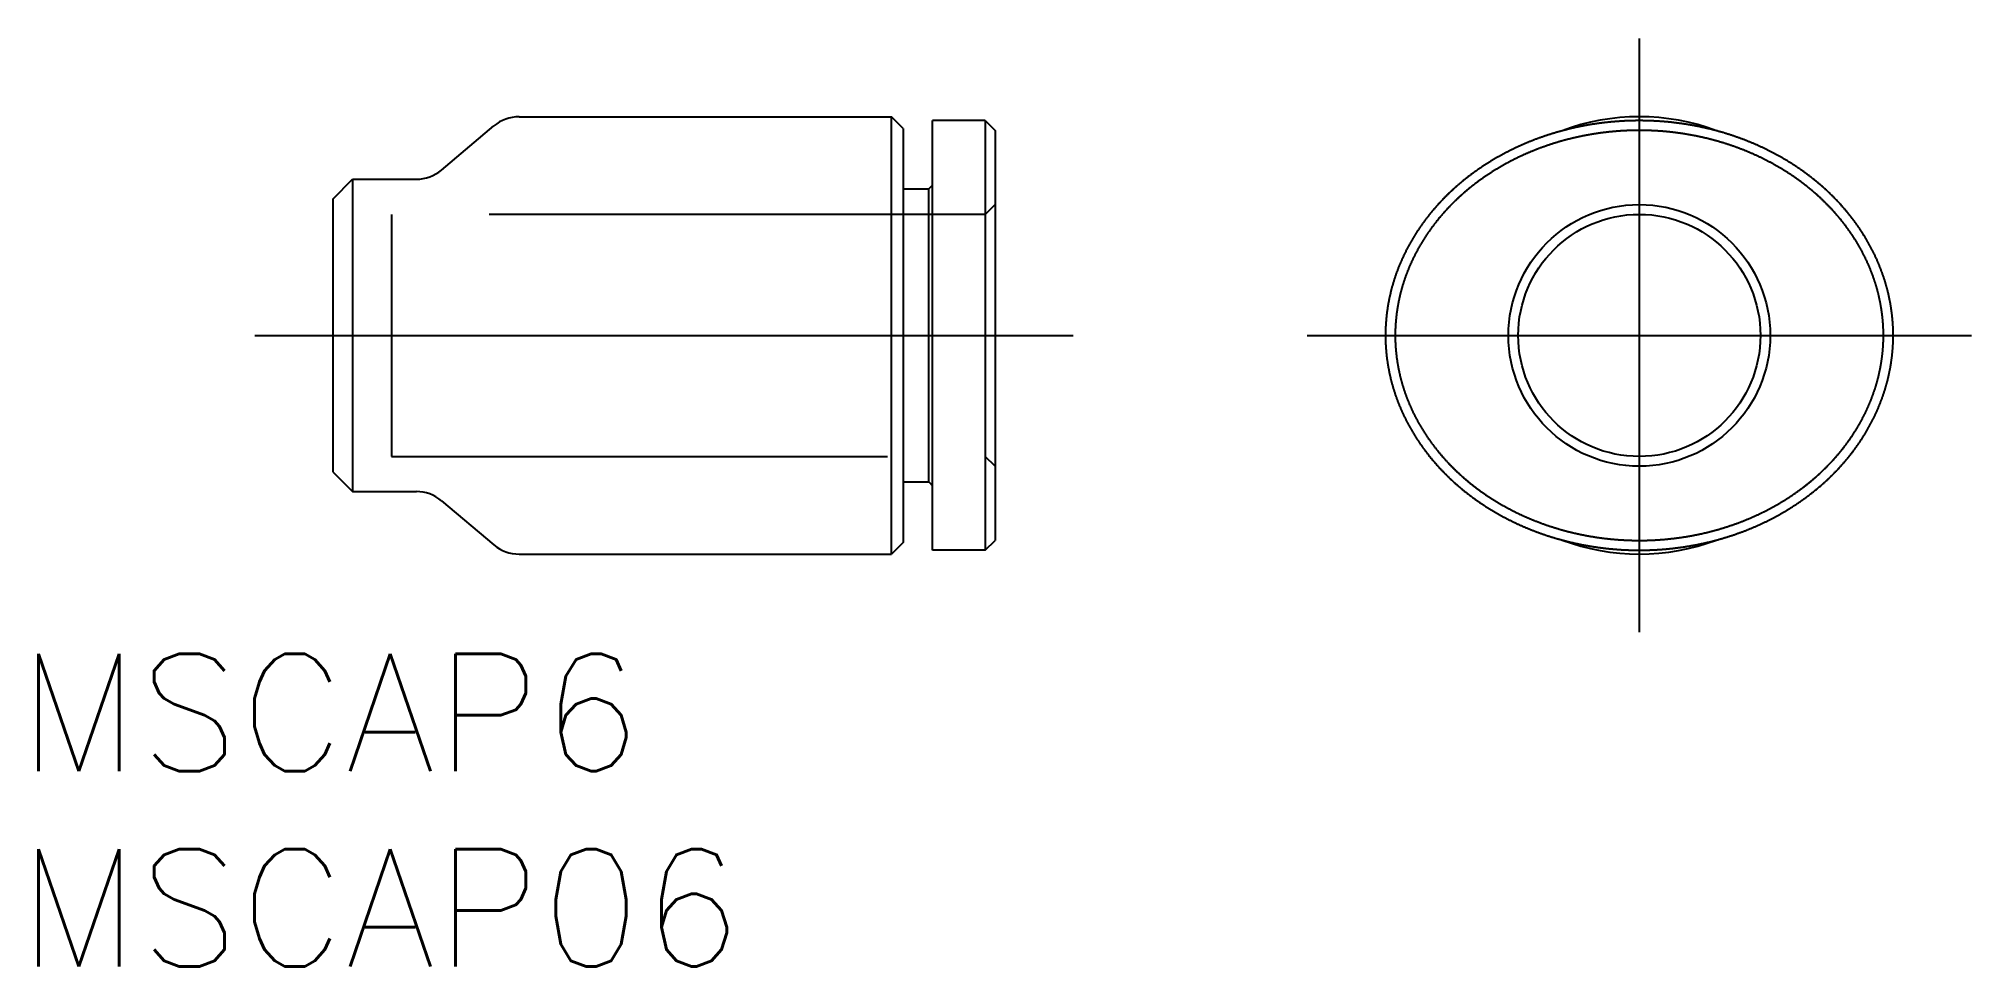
# Model space of a CAD drawing. Extents: x -24.5 to 25, y -16.2 to 7.6.
import ezdxf

# ---------------------------------------------------------------- set-up
doc = ezdxf.new("R2010")
doc.units = 0
doc.linetypes.add('CENTER', pattern=[50.8, 31.75, -6.35, 6.35, -6.35])
doc.linetypes.add('DASHED', pattern=[19.05, 12.7, -6.35])
doc.layers.get('0').update_dxf_attribs({"linetype": 'CONTINUOUS'})
doc.layers.add('CENTER', color=1, linetype='CENTER')
doc.styles.get("Standard").update_dxf_attribs({"font": 'txt.shx', "height": 3, "bigfont": 'bigfont.shx'})

msp = doc.modelspace()

# ---------------------------------------------------------------- texts
at = {"color": 7, "linetype": 'CONTINUOUS'}
for s, p in [('MSCAP6', (-25, -11.157387)), ('MSCAP06', (-25, -16.157387))]:
    msp.add_text(s, height=3, dxfattribs=at).set_placement(p)

# ---------------------------------------------------------------- linework, layer by layer
at = {"color": 7, "linetype": 'CONTINUOUS'}
for p, q in [((-12.185032, 5.6), (-2.65, 5.6)), ((-2.65, -5.6), (-2.65, 5.6)), ((-2.35, 5.3), (-2.65, 5.6)), ((-1.6, -5.5), (-1.6, 5.5)), ((-0.25, 5.5), (-1.6, 5.5)), ((-0.25, 5.500003), (-0.25, -5.500039)), ((-0.25, 5.5), (0, 5.25)), ((-14.170832, 4.235089), (-12.829168, 5.364911)), ((-2.35, 5.3), (-2.35, -5.3)), ((0, 5.250002), (0, -5.250036)), ((-16.95, 3.5), (-16.45, 4)), ((-16.45, 4), (-16.45, -4)), ((-16.45, 4), (-14.814968, 4)), ((-16.95, -3.5), (-16.95, 3.5)), ((-2.35, 3.75), (-1.7, 3.75)), ((-1.7, 3.75), (-1.6, 3.85)), ((-1.7, -3.75), (-1.7, 3.75)), ((-16.95, -3.5), (-16.45, -4)), ((-2.35, -3.75), (-1.7, -3.75)), ((-1.7, -3.75), (-1.6, -3.85)), ((-16.45, -4), (-14.814968, -4)), ((-14.170832, -4.235089), (-12.829168, -5.364911)), ((-2.35, -5.3), (-2.65, -5.6)), ((-0.25, -5.5), (0, -5.25)), ((-12.185032, -5.6), (-2.65, -5.6)), ((-0.25, -5.5), (-1.6, -5.5))]:
    msp.add_line(p, q, dxfattribs=at)
at = {"color": 3, "linetype": 'DASHED'}
for p, q in [((-15.449941, 3.100258), (-15.450059, -3.099742)), ((-0.249941, 3.099971), (-15.449941, 3.100258)), ((0.000063, 3.349966), (-0.249941, 3.099971)), ((-15.450059, -3.099742), (-0.250059, -3.100029)), ((-0.000063, -3.350034), (-0.250059, -3.100029))]:
    msp.add_line(p, q, dxfattribs=at)
at = {"color": 7}
for points in [[(22.994, 0, 0), (22.9939, 0.010931, 0), (22.9939, 0.021874, 0), (22.9938, 0.03283, 0), (22.9938, 0.0438, 0), (22.9936, 0.054784, 0), (22.9935, 0.065782, 0), (22.9934, 0.076796, 0), (22.9932, 0.087826, 0), (22.9929, 0.098872, 0), (22.9927, 0.109936, 0), (22.9924, 0.121016, 0), (22.9921, 0.132115, 0), (22.9918, 0.143233, 0), (22.9915, 0.154369, 0), (22.9911, 0.165526, 0), (22.9907, 0.176703, 0), (22.9903, 0.1879, 0), (22.9898, 0.199119, 0), (22.9893, 0.21036, 0), (22.9888, 0.221624, 0), (22.9882, 0.232911, 0), (22.9877, 0.244221, 0), (22.9871, 0.255556, 0), (22.9864, 0.266916, 0), (22.9858, 0.2783, 0), (22.9851, 0.289711, 0), (22.9843, 0.301148, 0), (22.9836, 0.312613, 0), (22.9828, 0.324104, 0), (22.982, 0.335624, 0), (22.9811, 0.347173, 0), (22.9802, 0.358751, 0), (22.9793, 0.370359, 0), (22.9784, 0.381997, 0), (22.9774, 0.393666, 0), (22.9764, 0.405367, 0), (22.9753, 0.417099, 0), (22.9743, 0.428864, 0), (22.9731, 0.440663, 0), (22.972, 0.452495, 0), (22.9708, 0.464361, 0), (22.9696, 0.476263, 0), (22.9684, 0.488199, 0), (22.9671, 0.500172, 0), (22.9657, 0.512181, 0), (22.9644, 0.524227, 0), (22.963, 0.536311, 0), (22.9616, 0.548433, 0), (22.9601, 0.560594, 0), (22.9586, 0.572794, 0), (22.9571, 0.585034, 0), (22.9555, 0.597315, 0), (22.9539, 0.609636, 0), (22.9523, 0.622, 0), (22.9506, 0.634406, 0), (22.9488, 0.646855, 0), (22.9471, 0.659348, 0), (22.9453, 0.671886, 0), (22.9434, 0.68447, 0), (22.9415, 0.6971, 0), (22.9396, 0.709776, 0), (22.9376, 0.7225, 0), (22.9356, 0.735273, 0), (22.9336, 0.748095, 0), (22.9315, 0.760966, 0), (22.9293, 0.773888, 0), (22.9271, 0.78686, 0), (22.9249, 0.799885, 0), (22.9226, 0.812962, 0), (22.9202, 0.826093, 0), (22.9178, 0.839277, 0), (22.9154, 0.852516, 0), (22.9129, 0.865811, 0), (22.9104, 0.879161, 0), (22.9078, 0.892568, 0), (22.9052, 0.906033, 0), (22.9025, 0.919556, 0), (22.8997, 0.933138, 0), (22.8969, 0.946779, 0), (22.8941, 0.960482, 0), (22.8912, 0.974251, 0), (22.8882, 0.988087, 0), (22.8852, 1.00199, 0), (22.8821, 1.01595, 0), (22.879, 1.02998, 0), (22.8758, 1.04408, 0), (22.8725, 1.05823, 0), (22.8692, 1.07245, 0), (22.8658, 1.08672, 0), (22.8624, 1.10106, 0), (22.8589, 1.11545, 0), (22.8553, 1.1299, 0), (22.8517, 1.14441, 0), (22.848, 1.15898, 0), (22.8442, 1.1736, 0), (22.8404, 1.18827, 0), (22.8366, 1.20299, 0), (22.8326, 1.21777, 0), (22.8286, 1.2326, 0), (22.8245, 1.24748, 0), (22.8204, 1.26241, 0), (22.8162, 1.27739, 0), (22.812, 1.29241, 0), (22.8076, 1.30748, 0), (22.8032, 1.3226, 0), (22.7988, 1.33776, 0), (22.7942, 1.35297, 0), (22.7896, 1.36821, 0), (22.7849, 1.3835, 0), (22.7802, 1.39882, 0), (22.7754, 1.41418, 0), (22.7705, 1.42957, 0), (22.7656, 1.445, 0), (22.7606, 1.46046, 0), (22.7555, 1.47595, 0), (22.7504, 1.49148, 0), (22.7451, 1.50703, 0), (22.7399, 1.52262, 0), (22.7345, 1.53823, 0), (22.7291, 1.55387, 0), (22.7236, 1.56953, 0), (22.7181, 1.58522, 0), (22.7124, 1.60093, 0), (22.7067, 1.61666, 0), (22.701, 1.63242, 0), (22.6952, 1.64819, 0), (22.6893, 1.66398, 0), (22.6833, 1.67979, 0), (22.6773, 1.69562, 0), (22.6712, 1.71146, 0), (22.665, 1.72732, 0), (22.6588, 1.74319, 0), (22.6525, 1.75907, 0), (22.6461, 1.77496, 0), (22.6397, 1.79087, 0), (22.6332, 1.80678, 0), (22.6266, 1.8227, 0), (22.62, 1.83862, 0), (22.6133, 1.85455, 0), (22.6065, 1.87049, 0), (22.5997, 1.88643, 0), (22.5928, 1.90237, 0), (22.5858, 1.91831, 0), (22.5787, 1.93425, 0), (22.5716, 1.95018, 0), (22.5644, 1.96612, 0), (22.5572, 1.98204, 0), (22.5499, 1.99797, 0), (22.5425, 2.01388, 0), (22.5351, 2.0298, 0), (22.5276, 2.0457, 0), (22.52, 2.06159, 0), (22.5124, 2.07748, 0), (22.5047, 2.09336, 0), (22.497, 2.10923, 0), (22.4891, 2.12509, 0), (22.4812, 2.14094, 0), (22.4733, 2.15678, 0), (22.4653, 2.1726, 0), (22.4572, 2.18842, 0), (22.4491, 2.20422, 0), (22.4409, 2.22001, 0), (22.4326, 2.23578, 0), (22.4243, 2.25154, 0), (22.4159, 2.26728, 0), (22.4075, 2.28301, 0), (22.399, 2.29872, 0), (22.3904, 2.31441, 0), (22.3818, 2.33008, 0), (22.3731, 2.34574, 0), (22.3644, 2.36138, 0), (22.3556, 2.377, 0), (22.3467, 2.39259, 0), (22.3378, 2.40817, 0), (22.3288, 2.42373, 0), (22.3197, 2.43926, 0), (22.3106, 2.45477, 0), (22.3015, 2.47026, 0), (22.2922, 2.48572, 0), (22.283, 2.50116, 0), (22.2736, 2.51658, 0), (22.2642, 2.53197, 0), (22.2548, 2.54735, 0), (22.2452, 2.5627, 0), (22.2357, 2.57804, 0), (22.226, 2.59335, 0), (22.2163, 2.60865, 0), (22.2065, 2.62392, 0), (22.1967, 2.63917, 0), (22.1868, 2.6544, 0), (22.1769, 2.66961, 0), (22.1669, 2.68479, 0), (22.1568, 2.69995, 0), (22.1467, 2.71509, 0), (22.1365, 2.73021, 0), (22.1263, 2.7453, 0), (22.116, 2.76038, 0), (22.1056, 2.77542, 0), (22.0952, 2.79045, 0), (22.0847, 2.80545, 0), (22.0741, 2.82042, 0), (22.0636, 2.83537, 0), (22.0529, 2.8503, 0), (22.0422, 2.8652, 0), (22.0314, 2.88007, 0), (22.0206, 2.89492, 0), (22.0097, 2.90974, 0), (21.9987, 2.92454, 0), (21.9877, 2.93931, 0), (21.9767, 2.95406, 0), (21.9656, 2.96878, 0), (21.9544, 2.98347, 0), (21.9432, 2.99813, 0), (21.9319, 3.01277, 0), (21.9205, 3.02738, 0), (21.9091, 3.04196, 0), (21.8977, 3.05651, 0), (21.8862, 3.07104, 0), (21.8746, 3.08553, 0), (21.863, 3.1, 0), (21.8513, 3.11444, 0), (21.8396, 3.12885, 0), (21.8278, 3.14323, 0), (21.8159, 3.15757, 0), (21.804, 3.17189, 0), (21.7921, 3.18618, 0), (21.7801, 3.20044, 0), (21.768, 3.21467, 0), (21.7559, 3.22886, 0), (21.7437, 3.24303, 0), (21.7315, 3.25716, 0), (21.7192, 3.27126, 0), (21.7068, 3.28533, 0), (21.6945, 3.29937, 0), (21.682, 3.31337, 0), (21.6695, 3.32734, 0), (21.657, 3.34128, 0), (21.6444, 3.35519, 0), (21.6317, 3.36906, 0), (21.619, 3.3829, 0), (21.6062, 3.3967, 0), (21.5934, 3.41047, 0), (21.5805, 3.42421, 0), (21.5676, 3.43791, 0), (21.5547, 3.45157, 0), (21.5416, 3.4652, 0), (21.5286, 3.4788, 0), (21.5154, 3.49236, 0), (21.5022, 3.50588, 0), (21.489, 3.51937, 0), (21.4757, 3.53281, 0), (21.4624, 3.54623, 0), (21.449, 3.5596, 0), (21.4356, 3.57293, 0), (21.4221, 3.58623, 0), (21.4086, 3.59948, 0), (21.395, 3.6127, 0), (21.3814, 3.62588, 0), (21.3677, 3.63902, 0), (21.354, 3.65212, 0), (21.3402, 3.66518, 0), (21.3264, 3.6782, 0), (21.3126, 3.69118, 0), (21.2987, 3.70412, 0), (21.2847, 3.71702, 0), (21.2707, 3.72988, 0), (21.2567, 3.74269, 0), (21.2426, 3.75547, 0), (21.2285, 3.7682, 0), (21.2143, 3.7809, 0), (21.2001, 3.79355, 0), (21.1859, 3.80616, 0), (21.1716, 3.81872, 0), (21.1573, 3.83125, 0), (21.1429, 3.84373, 0), (21.1285, 3.85617, 0), (21.114, 3.86857, 0), (21.0995, 3.88092, 0), (21.085, 3.89323, 0), (21.0704, 3.90549, 0), (21.0558, 3.91772, 0), (21.0411, 3.9299, 0), (21.0264, 3.94203, 0), (21.0117, 3.95412, 0), (20.9969, 3.96616, 0), (20.9821, 3.97816, 0), (20.9673, 3.99012, 0), (20.9524, 4.00203, 0), (20.9375, 4.01389, 0), (20.9225, 4.02571, 0), (20.9075, 4.03748, 0), (20.8925, 4.04921, 0), (20.8775, 4.06089, 0), (20.8624, 4.07252, 0), (20.8472, 4.08411, 0), (20.8321, 4.09565, 0), (20.8169, 4.10715, 0), (20.8017, 4.11859, 0), (20.7864, 4.12999, 0), (20.7711, 4.14134, 0), (20.7558, 4.15264, 0), (20.7405, 4.1639, 0), (20.7251, 4.17511, 0), (20.7097, 4.18626, 0), (20.6942, 4.19737, 0), (20.6788, 4.20843, 0), (20.6632, 4.21944, 0), (20.6477, 4.23041, 0), (20.6322, 4.24132, 0), (20.6166, 4.25218, 0), (20.601, 4.26299, 0), (20.5853, 4.27376, 0), (20.5696, 4.28447, 0), (20.5539, 4.29513, 0), (20.5382, 4.30574, 0), (20.5225, 4.3163, 0), (20.5067, 4.32681, 0), (20.4909, 4.33727, 0), (20.4751, 4.34767, 0), (20.4592, 4.35802, 0), (20.4434, 4.36832, 0), (20.4275, 4.37857, 0), (20.4116, 4.38876, 0), (20.3957, 4.39891, 0), (20.3797, 4.409, 0), (20.3638, 4.41903, 0), (20.3478, 4.42902, 0), (20.3318, 4.43895, 0), (20.3158, 4.44883, 0), (20.2997, 4.45866, 0), (20.2837, 4.46844, 0), (20.2676, 4.47816, 0), (20.2515, 4.48783, 0), (20.2354, 4.49745, 0), (20.2193, 4.50702, 0), (20.2031, 4.51654, 0), (20.187, 4.526, 0), (20.1708, 4.53542, 0), (20.1546, 4.54478, 0), (20.1384, 4.55409, 0), (20.1222, 4.56334, 0), (20.106, 4.57255, 0), (20.0897, 4.5817, 0), (20.0735, 4.59081, 0), (20.0572, 4.59986, 0), (20.0409, 4.60886, 0), (20.0246, 4.6178, 0), (20.0083, 4.6267, 0), (19.992, 4.63554, 0), (19.9757, 4.64434, 0), (19.9593, 4.65308, 0), (19.943, 4.66177, 0), (19.9266, 4.67041, 0), (19.9103, 4.679, 0), (19.8939, 4.68754, 0), (19.8775, 4.69602, 0), (19.8611, 4.70446, 0), (19.8447, 4.71284, 0), (19.8282, 4.72117, 0), (19.8118, 4.72946, 0), (19.7954, 4.73769, 0), (19.7789, 4.74587, 0), (19.7625, 4.754, 0), (19.746, 4.76208, 0), (19.7295, 4.7701, 0), (19.7131, 4.77808, 0), (19.6966, 4.78601, 0), (19.6801, 4.79388, 0), (19.6636, 4.80171, 0), (19.6471, 4.80948, 0), (19.6306, 4.8172, 0), (19.6141, 4.82488, 0), (19.5976, 4.8325, 0), (19.5811, 4.84007, 0), (19.5645, 4.84759, 0), (19.548, 4.85506, 0), (19.5315, 4.86249, 0), (19.515, 4.86986, 0), (19.4984, 4.87718, 0), (19.4819, 4.88445, 0), (19.4653, 4.89167, 0), (19.4488, 4.89884, 0), (19.4323, 4.90596, 0), (19.4157, 4.91303, 0), (19.3992, 4.92005, 0), (19.3826, 4.92702, 0), (19.3661, 4.93394, 0), (19.3496, 4.94081, 0), (19.333, 4.94763, 0), (19.3165, 4.9544, 0), (19.2999, 4.96112, 0), (19.2834, 4.9678, 0), (19.2669, 4.97443, 0), (19.2503, 4.98101, 0), (19.2338, 4.98755, 0), (19.2172, 4.99404, 0), (19.2006, 5.00048, 0), (19.1841, 5.00688, 0), (19.1675, 5.01323, 0), (19.151, 5.01954, 0), (19.1344, 5.02579, 0), (19.1178, 5.03201, 0), (19.1013, 5.03817, 0), (19.0847, 5.0443, 0), (19.0681, 5.05037, 0), (19.0516, 5.0564, 0), (19.035, 5.06239, 0), (19.0184, 5.06833, 0), (19.0018, 5.07422, 0), (18.9852, 5.08007, 0), (18.9687, 5.08587, 0), (18.9521, 5.09163, 0), (18.9355, 5.09735, 0), (18.9189, 5.10302, 0), (18.9023, 5.10864, 0), (18.8857, 5.11422, 0), (18.8691, 5.11976, 0), (18.8525, 5.12525, 0), (18.836, 5.1307, 0), (18.8194, 5.13611, 0), (18.8028, 5.14147, 0), (18.7862, 5.14678, 0), (18.7696, 5.15206, 0), (18.753, 5.15729, 0), (18.7364, 5.16247, 0), (18.7198, 5.16762, 0), (18.7032, 5.17272, 0), (18.6865, 5.17777, 0), (18.6699, 5.18279, 0), (18.6533, 5.18776, 0), (18.6367, 5.19269, 0), (18.6201, 5.19757, 0), (18.6035, 5.20241, 0), (18.5869, 5.20721, 0), (18.5703, 5.21197, 0), (18.5537, 5.21669, 0), (18.537, 5.22136, 0), (18.5204, 5.22599, 0), (18.5038, 5.23058, 0), (18.4872, 5.23513, 0), (18.4706, 5.23964, 0), (18.4539, 5.2441, 0), (18.4373, 5.24852, 0), (18.4207, 5.25291, 0), (18.4041, 5.25725, 0), (18.3875, 5.26155, 0), (18.3708, 5.2658, 0), (18.3542, 5.27002, 0), (18.3376, 5.2742, 0), (18.321, 5.27833, 0), (18.3043, 5.28243, 0), (18.2877, 5.28648, 0), (18.2711, 5.2905, 0), (18.2544, 5.29447, 0), (18.2378, 5.29841, 0), (18.2212, 5.3023, 0), (18.2046, 5.30616, 0), (18.1879, 5.30997, 0), (18.1713, 5.31374, 0), (18.1547, 5.31748, 0), (18.138, 5.32117, 0), (18.1214, 5.32483, 0), (18.1048, 5.32845, 0), (18.0881, 5.33202, 0), (18.0715, 5.33556, 0), (18.0549, 5.33906, 0), (18.0382, 5.34252, 0), (18.0216, 5.34594, 0), (18.005, 5.34933, 0), (17.9883, 5.35267, 0), (17.9717, 5.35598, 0), (17.9551, 5.35925, 0), (17.9384, 5.36247, 0), (17.9218, 5.36567, 0), (17.9052, 5.36882, 0), (17.8885, 5.37193, 0), (17.8719, 5.37501, 0), (17.8553, 5.37804, 0), (17.8386, 5.38104, 0), (17.822, 5.38401, 0), (17.8053, 5.38693, 0), (17.7887, 5.38981, 0), (17.7721, 5.39266, 0), (17.7554, 5.39547, 0), (17.7388, 5.39824, 0), (17.7222, 5.40097, 0), (17.7055, 5.40366, 0), (17.6889, 5.40632, 0), (17.6722, 5.40894, 0), (17.6556, 5.41152, 0), (17.6389, 5.41406, 0), (17.6223, 5.41657, 0), (17.6057, 5.41904, 0), (17.589, 5.42147, 0), (17.5724, 5.42386, 0), (17.5557, 5.42621, 0), (17.5391, 5.42853, 0), (17.5224, 5.43081, 0), (17.5058, 5.43305, 0), (17.4891, 5.43525, 0), (17.4725, 5.43742, 0), (17.4558, 5.43955, 0), (17.4392, 5.44164, 0), (17.4226, 5.44369, 0), (17.4059, 5.44571, 0), (17.3893, 5.44769, 0), (17.3726, 5.44963, 0), (17.356, 5.45153, 0), (17.3393, 5.4534, 0), (17.3227, 5.45523, 0), (17.306, 5.45702, 0), (17.2894, 5.45878, 0), (17.2727, 5.4605, 0), (17.2561, 5.46218, 0), (17.2394, 5.46382, 0), (17.2228, 5.46543, 0), (17.2061, 5.467, 0), (17.1894, 5.46853, 0), (17.1728, 5.47003, 0), (17.1561, 5.47149, 0), (17.1395, 5.47291, 0), (17.1228, 5.4743, 0), (17.1062, 5.47565, 0), (17.0895, 5.47696, 0), (17.0729, 5.47824, 0), (17.0562, 5.47947, 0), (17.0396, 5.48068, 0), (17.0229, 5.48184, 0), (17.0062, 5.48297, 0), (16.9896, 5.48406, 0), (16.9729, 5.48512, 0), (16.9563, 5.48614, 0), (16.9396, 5.48712, 0), (16.923, 5.48807, 0), (16.9063, 5.48898, 0), (16.8896, 5.48985, 0), (16.873, 5.49069, 0), (16.8563, 5.49149, 0), (16.8397, 5.49226, 0), (16.823, 5.49299, 0), (16.8064, 5.49368, 0), (16.7897, 5.49433, 0), (16.773, 5.49496, 0), (16.7564, 5.49554, 0), (16.7397, 5.49609, 0), (16.7231, 5.4966, 0), (16.7064, 5.49708, 0), (16.6897, 5.49752, 0), (16.6731, 5.49792, 0), (16.6564, 5.49829, 0), (16.6398, 5.49862, 0), (16.6231, 5.49892, 0), (16.6064, 5.49918, 0), (16.5898, 5.4994, 0), (16.5731, 5.49959, 0), (16.5564, 5.49975, 0), (16.5398, 5.49986, 0), (16.5231, 5.49994, 0), (16.5065, 5.49999, 0), (16.4898, 5.5, 0), (16.4731, 5.49997, 0), (16.4565, 5.49991, 0), (16.4398, 5.49981, 0), (16.4231, 5.49967, 0), (16.4065, 5.4995, 0), (16.3898, 5.4993, 0), (16.3732, 5.49905, 0), (16.3565, 5.49877, 0), (16.3398, 5.49846, 0), (16.3232, 5.4981, 0), (16.3065, 5.49772, 0), (16.2899, 5.49729, 0), (16.2732, 5.49683, 0), (16.2566, 5.49633, 0), (16.2399, 5.4958, 0), (16.2232, 5.49523, 0), (16.2066, 5.49463, 0), (16.1899, 5.49399, 0), (16.1733, 5.49331, 0), (16.1567, 5.49259, 0), (16.14, 5.49184, 0), (16.1234, 5.49106, 0), (16.1067, 5.49024, 0), (16.0901, 5.48938, 0), (16.0734, 5.48848, 0), (16.0568, 5.48755, 0), (16.0402, 5.48659, 0), (16.0235, 5.48558, 0), (16.0069, 5.48455, 0), (15.9903, 5.48347, 0), (15.9737, 5.48236, 0), (15.957, 5.48121, 0), (15.9404, 5.48003, 0), (15.9238, 5.47881, 0), (15.9072, 5.47755, 0), (15.8906, 5.47626, 0), (15.874, 5.47493, 0), (15.8574, 5.47357, 0), (15.8408, 5.47217, 0), (15.8242, 5.47073, 0), (15.8076, 5.46926, 0), (15.791, 5.46775, 0), (15.7744, 5.4662, 0), (15.7578, 5.46462, 0), (15.7412, 5.463, 0), (15.7246, 5.46135, 0), (15.7081, 5.45966, 0), (15.6915, 5.45793, 0), (15.6749, 5.45617, 0), (15.6584, 5.45437, 0), (15.6418, 5.45254, 0), (15.6252, 5.45067, 0), (15.6087, 5.44876, 0), (15.5921, 5.44682, 0), (15.5756, 5.44484, 0), (15.5591, 5.44282, 0), (15.5425, 5.44077, 0), (15.526, 5.43868, 0), (15.5095, 5.43656, 0), (15.493, 5.43439, 0), (15.4764, 5.4322, 0), (15.4599, 5.42996, 0), (15.4434, 5.4277, 0), (15.4269, 5.42539, 0), (15.4104, 5.42305, 0), (15.3939, 5.42067, 0), (15.3774, 5.41826, 0), (15.361, 5.41581, 0), (15.3445, 5.41332, 0), (15.328, 5.4108, 0), (15.3116, 5.40824, 0), (15.2951, 5.40564, 0), (15.2786, 5.40301, 0), (15.2622, 5.40034, 0), (15.2458, 5.39764, 0), (15.2293, 5.3949, 0), (15.2129, 5.39212, 0), (15.1965, 5.38931, 0), (15.1801, 5.38646, 0), (15.1636, 5.38358, 0), (15.1472, 5.38066, 0), (15.1308, 5.3777, 0), (15.1144, 5.37471, 0), (15.0981, 5.37168, 0), (15.0817, 5.36861, 0), (15.0653, 5.36551, 0), (15.0489, 5.36237, 0), (15.0326, 5.35919, 0), (15.0162, 5.35598, 0), (14.9999, 5.35274, 0), (14.9835, 5.34945, 0), (14.9672, 5.34613, 0), (14.9509, 5.34278, 0), (14.9346, 5.33938, 0), (14.9183, 5.33596, 0), (14.902, 5.33249, 0), (14.8857, 5.32899, 0), (14.8694, 5.32545, 0), (14.8531, 5.32188, 0), (14.8368, 5.31827, 0), (14.8206, 5.31462, 0), (14.8043, 5.31094, 0), (14.7881, 5.30722, 0), (14.7718, 5.30347, 0), (14.7556, 5.29967, 0), (14.7394, 5.29585, 0), (14.7232, 5.29198, 0), (14.707, 5.28808, 0), (14.6908, 5.28414, 0), (14.6746, 5.28017, 0), (14.6584, 5.27616, 0), (14.6422, 5.27211, 0), (14.6261, 5.26803, 0), (14.6099, 5.26391, 0), (14.5938, 5.25975, 0), (14.5776, 5.25556, 0), (14.5615, 5.25133, 0), (14.5454, 5.24707, 0), (14.5293, 5.24276, 0), (14.5132, 5.23843, 0), (14.4971, 5.23405, 0), (14.481, 5.22964, 0), (14.4649, 5.22519, 0), (14.4489, 5.22071, 0), (14.4328, 5.21619, 0), (14.4168, 5.21163, 0), (14.4007, 5.20703, 0), (14.3847, 5.2024, 0), (14.3687, 5.19773, 0), (14.3527, 5.19303, 0), (14.3367, 5.18829, 0), (14.3207, 5.18351, 0), (14.3048, 5.1787, 0), (14.2888, 5.17385, 0), (14.2729, 5.16896, 0), (14.2569, 5.16404, 0), (14.241, 5.15908, 0), (14.2251, 5.15408, 0), (14.2092, 5.14904, 0), (14.1933, 5.14397, 0), (14.1774, 5.13887, 0), (14.1615, 5.13372, 0), (14.1456, 5.12854, 0), (14.1298, 5.12332, 0), (14.114, 5.11807, 0), (14.0981, 5.11278, 0), (14.0823, 5.10745, 0), (14.0665, 5.10208, 0), (14.0507, 5.09668, 0), (14.0349, 5.09124, 0), (14.0192, 5.08577, 0), (14.0034, 5.08026, 0), (13.9876, 5.07471, 0), (13.9719, 5.06912, 0), (13.9562, 5.0635, 0), (13.9405, 5.05784, 0), (13.9248, 5.05214, 0), (13.9091, 5.04641, 0), (13.8934, 5.04064, 0), (13.8777, 5.03483, 0), (13.8621, 5.02899, 0), (13.8465, 5.02311, 0), (13.8308, 5.01719, 0), (13.8152, 5.01124, 0), (13.7996, 5.00524, 0), (13.784, 4.99922, 0), (13.7685, 4.99315, 0), (13.7529, 4.98705, 0), (13.7374, 4.98091, 0), (13.7218, 4.97473, 0), (13.7063, 4.96852, 0), (13.6908, 4.96227, 0), (13.6753, 4.95598, 0), (13.6598, 4.94966, 0), (13.6444, 4.94329, 0), (13.6289, 4.93689, 0), (13.6135, 4.93046, 0), (13.598, 4.92398, 0), (13.5826, 4.91747, 0), (13.5672, 4.91092, 0), (13.5518, 4.90433, 0), (13.5365, 4.8977, 0), (13.5211, 4.89104, 0), (13.5058, 4.88434, 0), (13.4904, 4.8776, 0), (13.4751, 4.87083, 0), (13.4598, 4.86402, 0), (13.4445, 4.85717, 0), (13.4293, 4.85028, 0), (13.414, 4.84335, 0), (13.3988, 4.83639, 0), (13.3835, 4.82939, 0), (13.3683, 4.82235, 0), (13.3531, 4.81528, 0), (13.3379, 4.80816, 0), (13.3228, 4.80101, 0), (13.3076, 4.79383, 0), (13.2925, 4.7866, 0), (13.2774, 4.77934, 0), (13.2623, 4.77204, 0), (13.2472, 4.7647, 0), (13.2321, 4.75733, 0), (13.2171, 4.74991, 0), (13.202, 4.74246, 0), (13.187, 4.73498, 0), (13.172, 4.72745, 0), (13.157, 4.71989, 0), (13.1421, 4.71229, 0), (13.1271, 4.70466, 0), (13.1122, 4.69698, 0), (13.0973, 4.68927, 0), (13.0824, 4.68152, 0), (13.0675, 4.67374, 0), (13.0527, 4.66592, 0), (13.0378, 4.65806, 0), (13.023, 4.65016, 0), (13.0082, 4.64222, 0), (12.9934, 4.63425, 0), (12.9786, 4.62624, 0), (12.9639, 4.61819, 0), (12.9492, 4.61011, 0), (12.9345, 4.60199, 0), (12.9198, 4.59383, 0), (12.9051, 4.58564, 0), (12.8904, 4.5774, 0), (12.8758, 4.56913, 0), (12.8612, 4.56083, 0), (12.8466, 4.55248, 0), (12.832, 4.5441, 0), (12.8175, 4.53568, 0), (12.803, 4.52722, 0), (12.7885, 4.51873, 0), (12.774, 4.5102, 0), (12.7595, 4.50163, 0), (12.7451, 4.49303, 0), (12.7306, 4.48439, 0), (12.7162, 4.47571, 0), (12.7018, 4.46699, 0), (12.6875, 4.45824, 0), (12.6731, 4.44945, 0), (12.6588, 4.44062, 0), (12.6445, 4.43175, 0), (12.6302, 4.42285, 0), (12.616, 4.41391, 0), (12.6018, 4.40494, 0), (12.5876, 4.39592, 0), (12.5734, 4.38687, 0), (12.5592, 4.37779, 0), (12.5451, 4.36866, 0), (12.5309, 4.3595, 0), (12.5169, 4.3503, 0), (12.5028, 4.34107, 0), (12.4887, 4.33179, 0), (12.4747, 4.32248, 0), (12.4607, 4.31314, 0), (12.4467, 4.30375, 0), (12.4328, 4.29433, 0), (12.4189, 4.28488, 0), (12.4049, 4.27538, 0), (12.3911, 4.26585, 0), (12.3772, 4.25628, 0), (12.3634, 4.24668, 0), (12.3496, 4.23704, 0), (12.3358, 4.22736, 0), (12.322, 4.21765, 0), (12.3083, 4.2079, 0), (12.2946, 4.19811, 0), (12.2809, 4.18829, 0), (12.2673, 4.17843, 0), (12.2537, 4.16853, 0), (12.2401, 4.1586, 0), (12.2265, 4.14863, 0), (12.2129, 4.13862, 0), (12.1994, 4.12858, 0), (12.1859, 4.11851, 0), (12.1725, 4.10839, 0), (12.159, 4.09824, 0), (12.1456, 4.08806, 0), (12.1322, 4.07784, 0), (12.1189, 4.06758, 0), (12.1055, 4.05728, 0), (12.0922, 4.04695, 0), (12.079, 4.03659, 0), (12.0657, 4.02619, 0), (12.0525, 4.01575, 0), (12.0393, 4.00527, 0), (12.0262, 3.99476, 0), (12.013, 3.98422, 0), (11.9999, 3.97364, 0), (11.9868, 3.96302, 0), (11.9738, 3.95237, 0), (11.9608, 3.94168, 0), (11.9478, 3.93095, 0), (11.9348, 3.92019, 0), (11.9219, 3.9094, 0), (11.909, 3.89857, 0), (11.8961, 3.8877, 0), (11.8833, 3.8768, 0), (11.8705, 3.86586, 0), (11.8577, 3.85489, 0), (11.845, 3.84388, 0), (11.8322, 3.83283, 0), (11.8196, 3.82175, 0), (11.8069, 3.81064, 0), (11.7943, 3.79949, 0), (11.7817, 3.7883, 0), (11.7691, 3.77708, 0), (11.7566, 3.76583, 0), (11.7441, 3.75453, 0), (11.7316, 3.74321, 0), (11.7192, 3.73185, 0), (11.7068, 3.72045, 0), (11.6944, 3.70902, 0), (11.682, 3.69755, 0), (11.6697, 3.68605, 0), (11.6575, 3.67451, 0), (11.6452, 3.66293, 0), (11.633, 3.65133, 0), (11.6208, 3.63968, 0), (11.6087, 3.62801, 0), (11.5966, 3.61629, 0), (11.5845, 3.60455, 0), (11.5724, 3.59276, 0), (11.5604, 3.58095, 0), (11.5484, 3.5691, 0), (11.5365, 3.55721, 0), (11.5246, 3.54529, 0), (11.5127, 3.53333, 0), (11.5008, 3.52134, 0), (11.489, 3.50931, 0), (11.4773, 3.49725, 0), (11.4655, 3.48516, 0), (11.4538, 3.47303, 0), (11.4421, 3.46087, 0), (11.4305, 3.44867, 0), (11.4189, 3.43644, 0), (11.4073, 3.42417, 0), (11.3958, 3.41187, 0), (11.3843, 3.39953, 0), (11.3728, 3.38716, 0), (11.3614, 3.37475, 0), (11.35, 3.36231, 0), (11.3387, 3.34984, 0), (11.3273, 3.33733, 0), (11.3161, 3.32478, 0), (11.3048, 3.3122, 0), (11.2936, 3.29958, 0), (11.2824, 3.28694, 0), (11.2713, 3.27425, 0), (11.2602, 3.26153, 0), (11.2491, 3.24878, 0), (11.2381, 3.23599, 0), (11.2271, 3.22317, 0), (11.2161, 3.21031, 0), (11.2052, 3.19742, 0), (11.1943, 3.18449, 0), (11.1835, 3.17153, 0), (11.1727, 3.15854, 0), (11.1619, 3.14551, 0), (11.1512, 3.13245, 0), (11.1405, 3.11935, 0), (11.1298, 3.10622, 0), (11.1192, 3.09306, 0), (11.1086, 3.07986, 0), (11.0981, 3.06662, 0), (11.0876, 3.05336, 0), (11.0772, 3.04006, 0), (11.0667, 3.02672, 0), (11.0564, 3.01335, 0), (11.046, 2.99995, 0), (11.0357, 2.98652, 0), (11.0255, 2.97305, 0), (11.0152, 2.95955, 0), (11.0051, 2.94601, 0), (10.9949, 2.93244, 0), (10.9848, 2.91884, 0), (10.9748, 2.9052, 0), (10.9647, 2.89153, 0), (10.9548, 2.87783, 0), (10.9448, 2.8641, 0), (10.9349, 2.85033, 0), (10.9251, 2.83653, 0), (10.9153, 2.82269, 0), (10.9055, 2.80882, 0), (10.8958, 2.79492, 0), (10.8861, 2.78099, 0), (10.8765, 2.76702, 0), (10.8669, 2.75302, 0), (10.8573, 2.73899, 0), (10.8478, 2.72492, 0), (10.8383, 2.71083, 0), (10.8289, 2.6967, 0), (10.8195, 2.68253, 0), (10.8102, 2.66834, 0), (10.8009, 2.65411, 0), (10.7916, 2.63985, 0), (10.7824, 2.62556, 0), (10.7732, 2.61123, 0), (10.7641, 2.59687, 0), (10.755, 2.58248, 0), (10.746, 2.56806, 0), (10.737, 2.55361, 0), (10.7281, 2.53912, 0), (10.7192, 2.5246, 0), (10.7103, 2.51005, 0), (10.7015, 2.49547, 0), (10.6928, 2.48086, 0), (10.684, 2.46621, 0), (10.6754, 2.45153, 0), (10.6668, 2.43682, 0), (10.6582, 2.42208, 0), (10.6496, 2.40731, 0), (10.6412, 2.3925, 0), (10.6327, 2.37767, 0), (10.6243, 2.3628, 0), (10.616, 2.3479, 0), (10.6077, 2.33297, 0), (10.5994, 2.31801, 0), (10.5912, 2.30302, 0), (10.5831, 2.288, 0), (10.575, 2.27295, 0), (10.5669, 2.25787, 0), (10.5589, 2.24276, 0), (10.551, 2.22763, 0), (10.5431, 2.21246, 0), (10.5352, 2.19727, 0), (10.5274, 2.18205, 0), (10.5197, 2.1668, 0), (10.512, 2.15152, 0), (10.5043, 2.13621, 0), (10.4967, 2.12088, 0), (10.4892, 2.10552, 0), (10.4817, 2.09013, 0), (10.4742, 2.07472, 0), (10.4668, 2.05928, 0), (10.4595, 2.04381, 0), (10.4522, 2.02832, 0), (10.445, 2.0128, 0), (10.4378, 1.99725, 0), (10.4306, 1.98168, 0), (10.4236, 1.96608, 0), (10.4165, 1.95046, 0), (10.4095, 1.93482, 0), (10.4026, 1.91915, 0), (10.3958, 1.90345, 0), (10.3889, 1.88773, 0), (10.3822, 1.87199, 0), (10.3755, 1.85622, 0), (10.3688, 1.84043, 0), (10.3622, 1.82461, 0), (10.3556, 1.80877, 0), (10.3491, 1.79291, 0), (10.3427, 1.77703, 0), (10.3363, 1.76112, 0), (10.33, 1.74519, 0), (10.3237, 1.72924, 0), (10.3175, 1.71327, 0), (10.3113, 1.69727, 0), (10.3052, 1.68126, 0), (10.2991, 1.66522, 0), (10.2931, 1.64916, 0), (10.2872, 1.63308, 0), (10.2813, 1.61698, 0), (10.2755, 1.60086, 0), (10.2697, 1.58472, 0), (10.264, 1.56855, 0), (10.2583, 1.55237, 0), (10.2527, 1.53617, 0), (10.2472, 1.51995, 0), (10.2417, 1.50371, 0), (10.2362, 1.48745, 0), (10.2309, 1.47117, 0), (10.2255, 1.45487, 0), (10.2203, 1.43856, 0), (10.2151, 1.42222, 0), (10.2099, 1.40587, 0), (10.2048, 1.3895, 0), (10.1998, 1.37311, 0), (10.1948, 1.35671, 0), (10.1899, 1.34029, 0), (10.1851, 1.32385, 0), (10.1803, 1.30739, 0), (10.1755, 1.29092, 0), (10.1709, 1.27443, 0), (10.1663, 1.25793, 0), (10.1617, 1.24141, 0), (10.1572, 1.22487, 0), (10.1528, 1.20832, 0), (10.1484, 1.19175, 0), (10.1441, 1.17517, 0), (10.1398, 1.15858, 0), (10.1356, 1.14197, 0), (10.1315, 1.12534, 0), (10.1274, 1.10871, 0), (10.1234, 1.09206, 0), (10.1194, 1.0754, 0), (10.1155, 1.05872, 0), (10.1117, 1.04203, 0), (10.1079, 1.02533, 0), (10.1042, 1.00862, 0), (10.1006, 0.991892, 0), (10.097, 0.975155, 0), (10.0934, 0.958406, 0), (10.09, 0.941646, 0), (10.0866, 0.924874, 0), (10.0832, 0.908092, 0), (10.0799, 0.891299, 0), (10.0767, 0.874495, 0), (10.0735, 0.857681, 0), (10.0704, 0.840857, 0), (10.0674, 0.824023, 0), (10.0644, 0.807179, 0), (10.0615, 0.790326, 0), (10.0586, 0.773463, 0), (10.0558, 0.756592, 0), (10.0531, 0.739711, 0), (10.0504, 0.722822, 0), (10.0478, 0.705925, 0), (10.0452, 0.689019, 0), (10.0428, 0.672105, 0), (10.0403, 0.655184, 0), (10.038, 0.638255, 0), (10.0356, 0.621318, 0), (10.0334, 0.604375, 0), (10.0312, 0.587425, 0), (10.0291, 0.570468, 0), (10.027, 0.553504, 0), (10.025, 0.536534, 0), (10.0231, 0.519558, 0), (10.0212, 0.502577, 0), (10.0194, 0.485589, 0), (10.0177, 0.468597, 0), (10.016, 0.451599, 0), (10.0143, 0.434596, 0), (10.0128, 0.417588, 0), (10.0113, 0.400576, 0), (10.0098, 0.383559, 0), (10.0085, 0.366539, 0), (10.0071, 0.349514, 0), (10.0059, 0.332486, 0), (10.0047, 0.315454, 0), (10.0036, 0.298419, 0), (10.0025, 0.281381, 0), (10.0015, 0.26434, 0), (10.0006, 0.247297, 0), (9.99967, 0.230251, 0), (9.99886, 0.213203, 0), (9.9981, 0.196152, 0), (9.99741, 0.179101, 0), (9.99679, 0.162047, 0), (9.99622, 0.144993, 0), (9.99572, 0.127937, 0), (9.99528, 0.11088, 0), (9.9949, 0.093823, 0), (9.99459, 0.076765, 0), (9.99434, 0.059707, 0), (9.99415, 0.042647, 0), (9.99403, 0.025587, 0), (9.99397, 0.008527, 0), (9.99397, -0.008534, 0), (9.99403, -0.025596, 0), (9.99416, -0.042657, 0), (9.99435, -0.059719, 0), (9.9946, -0.07678, 0), (9.99492, -0.09384, 0), (9.9953, -0.1109, 0), (9.99574, -0.127959, 0), (9.99624, -0.145016, 0), (9.99681, -0.162072, 0), (9.99744, -0.179127, 0), (9.99813, -0.19618, 0), (9.99888, -0.213231, 0), (9.9997, -0.230279, 0), (10.0006, -0.247326, 0), (10.0015, -0.264369, 0), (10.0025, -0.28141, 0), (10.0036, -0.298448, 0), (10.0047, -0.315483, 0), (10.0059, -0.332514, 0), (10.0072, -0.349542, 0), (10.0085, -0.366566, 0), (10.0098, -0.383585, 0), (10.0113, -0.400601, 0), (10.0128, -0.417612, 0), (10.0143, -0.434618, 0), (10.016, -0.45162, 0), (10.0177, -0.468616, 0), (10.0194, -0.485608, 0), (10.0212, -0.502593, 0), (10.0231, -0.519574, 0), (10.025, -0.536548, 0), (10.027, -0.553516, 0), (10.0291, -0.570478, 0), (10.0312, -0.587433, 0), (10.0334, -0.604382, 0), (10.0356, -0.621323, 0), (10.0379, -0.638258, 0), (10.0403, -0.655185, 0), (10.0427, -0.672105, 0), (10.0452, -0.689017, 0), (10.0478, -0.705921, 0), (10.0504, -0.722817, 0), (10.0531, -0.739704, 0), (10.0558, -0.756583, 0), (10.0586, -0.773453, 0), (10.0615, -0.790315, 0), (10.0644, -0.807167, 0), (10.0674, -0.82401, 0), (10.0704, -0.840843, 0), (10.0735, -0.857666, 0), (10.0767, -0.874479, 0), (10.0799, -0.891283, 0), (10.0832, -0.908075, 0), (10.0865, -0.924857, 0), (10.0899, -0.941629, 0), (10.0934, -0.958389, 0), (10.0969, -0.975138, 0), (10.1005, -0.991876, 0), (10.1042, -1.0086, 0), (10.1079, -1.02532, 0), (10.1117, -1.04202, 0), (10.1155, -1.05871, 0), (10.1194, -1.07539, 0), (10.1234, -1.09205, 0), (10.1274, -1.1087, 0), (10.1315, -1.12534, 0), (10.1356, -1.14196, 0), (10.1398, -1.15857, 0), (10.1441, -1.17517, 0), (10.1484, -1.19175, 0), (10.1528, -1.20831, 0), (10.1572, -1.22486, 0), (10.1617, -1.2414, 0), (10.1663, -1.25792, 0), (10.1709, -1.27442, 0), (10.1756, -1.29091, 0), (10.1803, -1.30738, 0), (10.1851, -1.32384, 0), (10.19, -1.34028, 0), (10.1949, -1.3567, 0), (10.1998, -1.3731, 0), (10.2049, -1.38949, 0), (10.21, -1.40586, 0), (10.2151, -1.42221, 0), (10.2203, -1.43855, 0), (10.2256, -1.45486, 0), (10.2309, -1.47116, 0), (10.2363, -1.48744, 0), (10.2417, -1.5037, 0), (10.2472, -1.51995, 0), (10.2527, -1.53617, 0), (10.2583, -1.55237, 0), (10.264, -1.56856, 0), (10.2697, -1.58472, 0), (10.2755, -1.60086, 0), (10.2813, -1.61699, 0), (10.2872, -1.63309, 0), (10.2932, -1.64917, 0), (10.2992, -1.66523, 0), (10.3052, -1.68127, 0), (10.3113, -1.69729, 0), (10.3175, -1.71329, 0), (10.3237, -1.72926, 0), (10.33, -1.74522, 0), (10.3363, -1.76115, 0), (10.3427, -1.77706, 0), (10.3491, -1.79294, 0), (10.3556, -1.8088, 0), (10.3622, -1.82464, 0), (10.3688, -1.84046, 0), (10.3754, -1.85625, 0), (10.3821, -1.87202, 0), (10.3889, -1.88777, 0), (10.3957, -1.90349, 0), (10.4026, -1.91918, 0), (10.4095, -1.93486, 0), (10.4165, -1.9505, 0), (10.4235, -1.96612, 0), (10.4306, -1.98172, 0), (10.4377, -1.99729, 0), (10.4449, -2.01284, 0), (10.4522, -2.02836, 0), (10.4594, -2.04385, 0), (10.4668, -2.05931, 0), (10.4742, -2.07475, 0), (10.4816, -2.09017, 0), (10.4891, -2.10555, 0), (10.4967, -2.12091, 0), (10.5043, -2.13624, 0), (10.5119, -2.15155, 0), (10.5196, -2.16682, 0), (10.5274, -2.18207, 0), (10.5352, -2.19729, 0), (10.5431, -2.21248, 0), (10.551, -2.22763, 0), (10.5589, -2.24276, 0), (10.5669, -2.25786, 0), (10.575, -2.27293, 0), (10.5831, -2.28797, 0), (10.5912, -2.30299, 0), (10.5994, -2.31797, 0), (10.6077, -2.33292, 0), (10.616, -2.34784, 0), (10.6243, -2.36273, 0), (10.6327, -2.37758, 0), (10.6411, -2.39241, 0), (10.6496, -2.40721, 0), (10.6581, -2.42198, 0), (10.6667, -2.43672, 0), (10.6753, -2.45142, 0), (10.684, -2.4661, 0), (10.6927, -2.48074, 0), (10.7015, -2.49536, 0), (10.7103, -2.50994, 0), (10.7191, -2.52449, 0), (10.728, -2.53901, 0), (10.737, -2.5535, 0), (10.746, -2.56795, 0), (10.755, -2.58238, 0), (10.7641, -2.59677, 0), (10.7732, -2.61113, 0), (10.7824, -2.62546, 0), (10.7916, -2.63976, 0), (10.8009, -2.65403, 0), (10.8102, -2.66826, 0), (10.8195, -2.68246, 0), (10.8289, -2.69663, 0), (10.8383, -2.71077, 0), (10.8478, -2.72488, 0), (10.8573, -2.73895, 0), (10.8669, -2.75299, 0), (10.8765, -2.767, 0), (10.8861, -2.78097, 0), (10.8958, -2.79491, 0), (10.9055, -2.80882, 0), (10.9153, -2.8227, 0), (10.9251, -2.83654, 0), (10.935, -2.85035, 0), (10.9449, -2.86413, 0), (10.9548, -2.87787, 0), (10.9648, -2.89158, 0), (10.9748, -2.90525, 0), (10.9849, -2.9189, 0), (10.995, -2.93251, 0), (11.0051, -2.94608, 0), (11.0153, -2.95962, 0), (11.0255, -2.97313, 0), (11.0358, -2.9866, 0), (11.0461, -3.00004, 0), (11.0564, -3.01345, 0), (11.0668, -3.02682, 0), (11.0772, -3.04015, 0), (11.0877, -3.05346, 0), (11.0982, -3.06672, 0), (11.1087, -3.07996, 0), (11.1193, -3.09315, 0), (11.1299, -3.10632, 0), (11.1406, -3.11945, 0), (11.1513, -3.13254, 0), (11.162, -3.1456, 0), (11.1727, -3.15862, 0), (11.1835, -3.17161, 0), (11.1944, -3.18456, 0), (11.2053, -3.19748, 0), (11.2162, -3.21037, 0), (11.2271, -3.22322, 0), (11.2381, -3.23603, 0), (11.2491, -3.24882, 0), (11.2602, -3.26157, 0), (11.2713, -3.27428, 0), (11.2824, -3.28696, 0), (11.2936, -3.29961, 0), (11.3048, -3.31222, 0), (11.3161, -3.32479, 0), (11.3273, -3.33734, 0), (11.3387, -3.34985, 0), (11.35, -3.36232, 0), (11.3614, -3.37476, 0), (11.3728, -3.38717, 0), (11.3843, -3.39954, 0), (11.3958, -3.41187, 0), (11.4073, -3.42418, 0), (11.4189, -3.43644, 0), (11.4305, -3.44868, 0), (11.4421, -3.46088, 0), (11.4538, -3.47304, 0), (11.4655, -3.48517, 0), (11.4773, -3.49726, 0), (11.489, -3.50933, 0), (11.5008, -3.52135, 0), (11.5127, -3.53334, 0), (11.5246, -3.5453, 0), (11.5365, -3.55722, 0), (11.5484, -3.56911, 0), (11.5604, -3.58096, 0), (11.5724, -3.59277, 0), (11.5845, -3.60456, 0), (11.5966, -3.6163, 0), (11.6087, -3.62802, 0), (11.6208, -3.63969, 0), (11.633, -3.65134, 0), (11.6452, -3.66294, 0), (11.6575, -3.67452, 0), (11.6697, -3.68605, 0), (11.682, -3.69756, 0), (11.6944, -3.70902, 0), (11.7068, -3.72045, 0), (11.7192, -3.73185, 0), (11.7316, -3.74321, 0), (11.7441, -3.75454, 0), (11.7566, -3.76583, 0), (11.7691, -3.77709, 0), (11.7817, -3.78831, 0), (11.7943, -3.79949, 0), (11.8069, -3.81064, 0), (11.8195, -3.82176, 0), (11.8322, -3.83284, 0), (11.845, -3.84388, 0), (11.8577, -3.85489, 0), (11.8705, -3.86586, 0), (11.8833, -3.8768, 0), (11.8961, -3.8877, 0), (11.909, -3.89857, 0), (11.9219, -3.9094, 0), (11.9348, -3.92019, 0), (11.9478, -3.93095, 0), (11.9608, -3.94168, 0), (11.9738, -3.95237, 0), (11.9868, -3.96302, 0), (11.9999, -3.97364, 0), (12.013, -3.98422, 0), (12.0261, -3.99476, 0), (12.0393, -4.00527, 0), (12.0525, -4.01575, 0), (12.0657, -4.02618, 0), (12.079, -4.03659, 0), (12.0922, -4.04695, 0), (12.1055, -4.05728, 0), (12.1189, -4.06758, 0), (12.1322, -4.07783, 0), (12.1456, -4.08806, 0), (12.159, -4.09824, 0), (12.1725, -4.10839, 0), (12.1859, -4.1185, 0), (12.1994, -4.12858, 0), (12.2129, -4.13862, 0), (12.2265, -4.14862, 0), (12.2401, -4.15859, 0), (12.2537, -4.16852, 0), (12.2673, -4.17842, 0), (12.2809, -4.18828, 0), (12.2946, -4.1981, 0), (12.3083, -4.20789, 0), (12.3221, -4.21764, 0), (12.3358, -4.22735, 0), (12.3496, -4.23703, 0), (12.3634, -4.24667, 0), (12.3772, -4.25627, 0), (12.3911, -4.26584, 0), (12.405, -4.27537, 0), (12.4189, -4.28486, 0), (12.4328, -4.29432, 0), (12.4468, -4.30374, 0), (12.4607, -4.31312, 0), (12.4747, -4.32247, 0), (12.4888, -4.33178, 0), (12.5028, -4.34105, 0), (12.5169, -4.35029, 0), (12.531, -4.35949, 0), (12.5451, -4.36865, 0), (12.5592, -4.37778, 0), (12.5734, -4.38687, 0), (12.5876, -4.39592, 0), (12.6018, -4.40493, 0), (12.616, -4.41391, 0), (12.6303, -4.42286, 0), (12.6446, -4.43176, 0), (12.6589, -4.44063, 0), (12.6732, -4.44946, 0), (12.6875, -4.45825, 0), (12.7019, -4.46701, 0), (12.7163, -4.47573, 0), (12.7307, -4.48441, 0), (12.7451, -4.49306, 0), (12.7596, -4.50167, 0), (12.7741, -4.51024, 0), (12.7886, -4.51877, 0), (12.8031, -4.52727, 0), (12.8176, -4.53573, 0), (12.8322, -4.54415, 0), (12.8467, -4.55254, 0), (12.8613, -4.56089, 0), (12.8759, -4.5692, 0), (12.8906, -4.57747, 0), (12.9052, -4.58571, 0), (12.9199, -4.59391, 0), (12.9346, -4.60207, 0), (12.9493, -4.61019, 0), (12.964, -4.61828, 0), (12.9788, -4.62633, 0), (12.9936, -4.63434, 0), (13.0083, -4.64232, 0), (13.0231, -4.65025, 0), (13.038, -4.65815, 0), (13.0528, -4.66601, 0), (13.0677, -4.67384, 0), (13.0825, -4.68162, 0), (13.0974, -4.68937, 0), (13.1124, -4.69708, 0), (13.1273, -4.70476, 0), (13.1422, -4.71239, 0), (13.1572, -4.71999, 0), (13.1722, -4.72755, 0), (13.1872, -4.73508, 0), (13.2022, -4.74256, 0), (13.2172, -4.75001, 0), (13.2323, -4.75742, 0), (13.2473, -4.76479, 0), (13.2624, -4.77212, 0), (13.2775, -4.77942, 0), (13.2926, -4.78668, 0), (13.3078, -4.7939, 0), (13.3229, -4.80109, 0), (13.3381, -4.80823, 0), (13.3532, -4.81534, 0), (13.3684, -4.82241, 0), (13.3836, -4.82945, 0), (13.3988, -4.83644, 0), (13.4141, -4.8434, 0), (13.4293, -4.85033, 0), (13.4446, -4.85721, 0), (13.4599, -4.86406, 0), (13.4752, -4.87087, 0), (13.4905, -4.87764, 0), (13.5058, -4.88437, 0), (13.5211, -4.89107, 0), (13.5365, -4.89773, 0), (13.5519, -4.90436, 0), (13.5672, -4.91094, 0), (13.5826, -4.91749, 0), (13.598, -4.924, 0), (13.6135, -4.93047, 0), (13.6289, -4.93691, 0), (13.6444, -4.94331, 0), (13.6598, -4.94967, 0), (13.6753, -4.956, 0), (13.6908, -4.96229, 0), (13.7063, -4.96854, 0), (13.7218, -4.97475, 0), (13.7373, -4.98093, 0), (13.7529, -4.98707, 0), (13.7685, -4.99317, 0), (13.784, -4.99924, 0), (13.7996, -5.00526, 0), (13.8152, -5.01125, 0), (13.8308, -5.01721, 0), (13.8464, -5.02313, 0), (13.8621, -5.02901, 0), (13.8777, -5.03485, 0), (13.8934, -5.04066, 0), (13.9091, -5.04643, 0), (13.9248, -5.05216, 0), (13.9405, -5.05785, 0), (13.9562, -5.06351, 0), (13.9719, -5.06913, 0), (13.9876, -5.07472, 0), (14.0034, -5.08026, 0), (14.0191, -5.08578, 0), (14.0349, -5.09125, 0), (14.0507, -5.09669, 0), (14.0665, -5.10209, 0), (14.0823, -5.10745, 0), (14.0981, -5.11278, 0), (14.1139, -5.11807, 0), (14.1298, -5.12332, 0), (14.1456, -5.12854, 0), (14.1615, -5.13372, 0), (14.1774, -5.13886, 0), (14.1933, -5.14397, 0), (14.2092, -5.14904, 0), (14.2251, -5.15407, 0), (14.241, -5.15906, 0), (14.2569, -5.16402, 0), (14.2729, -5.16895, 0), (14.2888, -5.17383, 0), (14.3048, -5.17868, 0), (14.3207, -5.1835, 0), (14.3367, -5.18827, 0), (14.3527, -5.19301, 0), (14.3687, -5.19772, 0), (14.3847, -5.20238, 0), (14.4008, -5.20701, 0), (14.4168, -5.21161, 0), (14.4328, -5.21617, 0), (14.4489, -5.22069, 0), (14.4649, -5.22517, 0), (14.481, -5.22962, 0), (14.4971, -5.23403, 0), (14.5132, -5.23841, 0), (14.5293, -5.24274, 0), (14.5454, -5.24705, 0), (14.5615, -5.25131, 0), (14.5776, -5.25554, 0), (14.5938, -5.25974, 0), (14.6099, -5.26389, 0), (14.6261, -5.26801, 0), (14.6422, -5.2721, 0), (14.6584, -5.27614, 0), (14.6746, -5.28016, 0), (14.6908, -5.28413, 0), (14.707, -5.28807, 0), (14.7232, -5.29197, 0), (14.7394, -5.29584, 0), (14.7556, -5.29967, 0), (14.7718, -5.30346, 0), (14.7881, -5.30722, 0), (14.8043, -5.31094, 0), (14.8206, -5.31462, 0), (14.8368, -5.31827, 0), (14.8531, -5.32188, 0), (14.8694, -5.32545, 0), (14.8857, -5.32899, 0), (14.902, -5.33249, 0), (14.9183, -5.33596, 0), (14.9346, -5.33939, 0), (14.9509, -5.34278, 0), (14.9672, -5.34614, 0), (14.9836, -5.34946, 0), (14.9999, -5.35274, 0), (15.0162, -5.35599, 0), (15.0326, -5.3592, 0), (15.0489, -5.36238, 0), (15.0653, -5.36552, 0), (15.0817, -5.36862, 0), (15.0981, -5.37169, 0), (15.1144, -5.37472, 0), (15.1308, -5.37771, 0), (15.1472, -5.38067, 0), (15.1636, -5.38359, 0), (15.1801, -5.38647, 0), (15.1965, -5.38932, 0), (15.2129, -5.39213, 0), (15.2293, -5.39491, 0), (15.2458, -5.39765, 0), (15.2622, -5.40035, 0), (15.2786, -5.40302, 0), (15.2951, -5.40565, 0), (15.3116, -5.40825, 0), (15.328, -5.41081, 0), (15.3445, -5.41333, 0), (15.361, -5.41581, 0), (15.3774, -5.41826, 0), (15.3939, -5.42068, 0), (15.4104, -5.42306, 0), (15.4269, -5.4254, 0), (15.4434, -5.4277, 0), (15.4599, -5.42997, 0), (15.4764, -5.4322, 0), (15.493, -5.4344, 0), (15.5095, -5.43656, 0), (15.526, -5.43868, 0), (15.5425, -5.44077, 0), (15.5591, -5.44282, 0), (15.5756, -5.44484, 0), (15.5921, -5.44682, 0), (15.6087, -5.44876, 0), (15.6252, -5.45067, 0), (15.6418, -5.45254, 0), (15.6584, -5.45437, 0), (15.6749, -5.45617, 0), (15.6915, -5.45793, 0), (15.7081, -5.45966, 0), (15.7246, -5.46135, 0), (15.7412, -5.463, 0), (15.7578, -5.46462, 0), (15.7744, -5.4662, 0), (15.791, -5.46774, 0), (15.8076, -5.46925, 0), (15.8242, -5.47072, 0), (15.8408, -5.47216, 0), (15.8574, -5.47356, 0), (15.874, -5.47492, 0), (15.8906, -5.47625, 0), (15.9072, -5.47755, 0), (15.9238, -5.4788, 0), (15.9404, -5.48002, 0), (15.957, -5.4812, 0), (15.9737, -5.48235, 0), (15.9903, -5.48346, 0), (16.0069, -5.48454, 0), (16.0235, -5.48558, 0), (16.0402, -5.48658, 0), (16.0568, -5.48755, 0), (16.0734, -5.48848, 0), (16.0901, -5.48938, 0), (16.1067, -5.49024, 0), (16.1233, -5.49106, 0), (16.14, -5.49185, 0), (16.1566, -5.4926, 0), (16.1733, -5.49332, 0), (16.1899, -5.494, 0), (16.2065, -5.49464, 0), (16.2232, -5.49525, 0), (16.2398, -5.49582, 0), (16.2565, -5.49636, 0), (16.2731, -5.49686, 0), (16.2898, -5.49732, 0), (16.3064, -5.49775, 0), (16.3231, -5.49814, 0), (16.3397, -5.49849, 0), (16.3564, -5.49881, 0), (16.373, -5.49909, 0), (16.3897, -5.49934, 0), (16.4063, -5.49955, 0), (16.423, -5.49973, 0), (16.4396, -5.49986, 0), (16.4563, -5.49997, 0), (16.4729, -5.50003, 0), (16.4896, -5.50006, 0), (16.5063, -5.50006, 0), (16.5229, -5.50001, 0), (16.5396, -5.49993, 0), (16.5562, -5.49982, 0), (16.5729, -5.49967, 0), (16.5895, -5.49948, 0), (16.6062, -5.49926, 0), (16.6229, -5.49899, 0), (16.6395, -5.4987, 0), (16.6562, -5.49836, 0), (16.6729, -5.498, 0), (16.6895, -5.49759, 0), (16.7062, -5.49715, 0), (16.7228, -5.49667, 0), (16.7395, -5.49615, 0), (16.7562, -5.4956, 0), (16.7728, -5.49502, 0), (16.7895, -5.49439, 0), (16.8062, -5.49373, 0), (16.8228, -5.49303, 0), (16.8395, -5.4923, 0), (16.8562, -5.49153, 0), (16.8728, -5.49072, 0), (16.8895, -5.48988, 0), (16.9061, -5.489, 0), (16.9228, -5.48809, 0), (16.9395, -5.48713, 0), (16.9561, -5.48615, 0), (16.9728, -5.48512, 0), (16.9895, -5.48406, 0), (17.0061, -5.48296, 0), (17.0228, -5.48182, 0), (17.0395, -5.48065, 0), (17.0561, -5.47944, 0), (17.0728, -5.4782, 0), (17.0894, -5.47692, 0), (17.1061, -5.4756, 0), (17.1228, -5.47425, 0), (17.1394, -5.47285, 0), (17.1561, -5.47143, 0), (17.1727, -5.46996, 0), (17.1894, -5.46846, 0), (17.2061, -5.46692, 0), (17.2227, -5.46535, 0), (17.2394, -5.46374, 0), (17.256, -5.46209, 0), (17.2727, -5.4604, 0), (17.2893, -5.45868, 0), (17.306, -5.45692, 0), (17.3227, -5.45513, 0), (17.3393, -5.4533, 0), (17.356, -5.45143, 0), (17.3726, -5.44952, 0), (17.3893, -5.44758, 0), (17.4059, -5.4456, 0), (17.4226, -5.44358, 0), (17.4392, -5.44153, 0), (17.4559, -5.43944, 0), (17.4725, -5.43732, 0), (17.4892, -5.43515, 0), (17.5058, -5.43295, 0), (17.5224, -5.43072, 0), (17.5391, -5.42844, 0), (17.5557, -5.42613, 0), (17.5724, -5.42378, 0), (17.589, -5.4214, 0), (17.6057, -5.41898, 0), (17.6223, -5.41652, 0), (17.639, -5.41402, 0), (17.6556, -5.41148, 0), (17.6722, -5.40891, 0), (17.6889, -5.4063, 0), (17.7055, -5.40366, 0), (17.7222, -5.40097, 0), (17.7388, -5.39825, 0), (17.7555, -5.39549, 0), (17.7721, -5.39269, 0), (17.7887, -5.38985, 0), (17.8054, -5.38697, 0), (17.822, -5.38406, 0), (17.8387, -5.38111, 0), (17.8553, -5.37812, 0), (17.8719, -5.37509, 0), (17.8886, -5.37202, 0), (17.9052, -5.36891, 0), (17.9219, -5.36577, 0), (17.9385, -5.36258, 0), (17.9551, -5.35936, 0), (17.9718, -5.3561, 0), (17.9884, -5.3528, 0), (18.005, -5.34946, 0), (18.0217, -5.34608, 0), (18.0383, -5.34266, 0), (18.0549, -5.3392, 0), (18.0716, -5.3357, 0), (18.0882, -5.33216, 0), (18.1048, -5.32858, 0), (18.1215, -5.32497, 0), (18.1381, -5.32131, 0), (18.1547, -5.31761, 0), (18.1713, -5.31387, 0), (18.188, -5.3101, 0), (18.2046, -5.30628, 0), (18.2212, -5.30242, 0), (18.2379, -5.29852, 0), (18.2545, -5.29459, 0), (18.2711, -5.29061, 0), (18.2877, -5.28659, 0), (18.3044, -5.28253, 0), (18.321, -5.27842, 0), (18.3376, -5.27428, 0), (18.3542, -5.2701, 0), (18.3708, -5.26588, 0), (18.3875, -5.26161, 0), (18.4041, -5.2573, 0), (18.4207, -5.25296, 0), (18.4373, -5.24857, 0), (18.4539, -5.24414, 0), (18.4706, -5.23967, 0), (18.4872, -5.23515, 0), (18.5038, -5.2306, 0), (18.5204, -5.226, 0), (18.537, -5.22136, 0), (18.5536, -5.21668, 0), (18.5702, -5.21196, 0), (18.5868, -5.2072, 0), (18.6035, -5.20239, 0), (18.6201, -5.19754, 0), (18.6367, -5.19265, 0), (18.6533, -5.18771, 0), (18.6699, -5.18274, 0), (18.6865, -5.17772, 0), (18.7031, -5.17266, 0), (18.7197, -5.16755, 0), (18.7363, -5.16241, 0), (18.7529, -5.15722, 0), (18.7695, -5.15198, 0), (18.7861, -5.14671, 0), (18.8027, -5.14139, 0), (18.8193, -5.13603, 0), (18.8359, -5.13062, 0), (18.8525, -5.12517, 0), (18.8691, -5.11968, 0), (18.8857, -5.11414, 0), (18.9023, -5.10857, 0), (18.9188, -5.10294, 0), (18.9354, -5.09727, 0), (18.952, -5.09156, 0), (18.9686, -5.08581, 0), (18.9852, -5.08, 0), (19.0018, -5.07416, 0), (19.0184, -5.06826, 0), (19.035, -5.06232, 0), (19.0516, -5.05634, 0), (19.0682, -5.05031, 0), (19.0848, -5.04423, 0), (19.1013, -5.03811, 0), (19.1179, -5.03194, 0), (19.1345, -5.02572, 0), (19.1511, -5.01946, 0), (19.1677, -5.01315, 0), (19.1843, -5.00679, 0), (19.2009, -5.00038, 0), (19.2175, -4.99393, 0), (19.2341, -4.98744, 0), (19.2506, -4.98089, 0), (19.2672, -4.9743, 0), (19.2838, -4.96766, 0), (19.3004, -4.96097, 0), (19.317, -4.95424, 0), (19.3335, -4.94745, 0), (19.3501, -4.94062, 0), (19.3667, -4.93374, 0), (19.3832, -4.92682, 0), (19.3998, -4.91984, 0), (19.4163, -4.91282, 0), (19.4329, -4.90574, 0), (19.4494, -4.89862, 0), (19.466, -4.89145, 0), (19.4825, -4.88424, 0), (19.499, -4.87697, 0), (19.5156, -4.86965, 0), (19.5321, -4.86229, 0), (19.5486, -4.85487, 0), (19.5651, -4.84741, 0), (19.5816, -4.8399, 0), (19.5981, -4.83234, 0), (19.6146, -4.82472, 0), (19.6311, -4.81706, 0), (19.6476, -4.80935, 0), (19.6641, -4.80159, 0), (19.6805, -4.79378, 0), (19.697, -4.78592, 0), (19.7134, -4.77801, 0), (19.7299, -4.77004, 0), (19.7463, -4.76203, 0), (19.7628, -4.75397, 0), (19.7792, -4.74585, 0), (19.7956, -4.73769, 0), (19.812, -4.72947, 0), (19.8284, -4.72121, 0), (19.8448, -4.71289, 0), (19.8612, -4.70452, 0), (19.8776, -4.6961, 0), (19.8939, -4.68763, 0), (19.9103, -4.6791, 0), (19.9266, -4.67053, 0), (19.943, -4.6619, 0), (19.9593, -4.65322, 0), (19.9756, -4.64449, 0), (19.9919, -4.63571, 0), (20.0082, -4.62687, 0), (20.0245, -4.61799, 0), (20.0408, -4.60905, 0), (20.057, -4.60005, 0), (20.0733, -4.59101, 0), (20.0895, -4.58191, 0), (20.1058, -4.57276, 0), (20.122, -4.56356, 0), (20.1382, -4.5543, 0), (20.1544, -4.54499, 0), (20.1706, -4.53563, 0), (20.1867, -4.52621, 0), (20.2029, -4.51674, 0), (20.219, -4.50722, 0), (20.2352, -4.49764, 0), (20.2513, -4.48801, 0), (20.2674, -4.47832, 0), (20.2835, -4.46859, 0), (20.2996, -4.45879, 0), (20.3156, -4.44895, 0), (20.3316, -4.43905, 0), (20.3477, -4.4291, 0), (20.3637, -4.41909, 0), (20.3796, -4.40904, 0), (20.3956, -4.39893, 0), (20.4115, -4.38877, 0), (20.4274, -4.37856, 0), (20.4433, -4.3683, 0), (20.4592, -4.35799, 0), (20.475, -4.34762, 0), (20.4909, -4.33721, 0), (20.5066, -4.32674, 0), (20.5224, -4.31622, 0), (20.5382, -4.30566, 0), (20.5539, -4.29504, 0), (20.5696, -4.28437, 0), (20.5852, -4.27366, 0), (20.6009, -4.26289, 0), (20.6165, -4.25207, 0), (20.6321, -4.24121, 0), (20.6476, -4.2303, 0), (20.6632, -4.21933, 0), (20.6787, -4.20832, 0), (20.6942, -4.19726, 0), (20.7096, -4.18615, 0), (20.725, -4.175, 0), (20.7404, -4.16379, 0), (20.7557, -4.15254, 0), (20.7711, -4.14124, 0), (20.7864, -4.12989, 0), (20.8016, -4.11849, 0), (20.8168, -4.10705, 0), (20.832, -4.09556, 0), (20.8472, -4.08403, 0), (20.8623, -4.07244, 0), (20.8774, -4.06081, 0), (20.8925, -4.04914, 0), (20.9075, -4.03742, 0), (20.9225, -4.02565, 0), (20.9375, -4.01384, 0), (20.9524, -4.00198, 0), (20.9673, -3.99007, 0), (20.9821, -3.97812, 0), (20.9969, -3.96613, 0), (21.0117, -3.95409, 0), (21.0264, -3.94201, 0), (21.0411, -3.92988, 0), (21.0558, -3.91771, 0), (21.0704, -3.90549, 0), (21.085, -3.89323, 0), (21.0995, -3.88092, 0), (21.114, -3.86858, 0), (21.1285, -3.85618, 0), (21.1429, -3.84375, 0), (21.1573, -3.83127, 0), (21.1716, -3.81875, 0), (21.1859, -3.80619, 0), (21.2002, -3.79358, 0), (21.2144, -3.78093, 0), (21.2286, -3.76824, 0), (21.2427, -3.75551, 0), (21.2568, -3.74273, 0), (21.2708, -3.72992, 0), (21.2848, -3.71706, 0), (21.2987, -3.70416, 0), (21.3126, -3.69122, 0), (21.3265, -3.67824, 0), (21.3403, -3.66522, 0), (21.354, -3.65215, 0), (21.3678, -3.63905, 0), (21.3814, -3.62591, 0), (21.395, -3.61272, 0), (21.4086, -3.5995, 0), (21.4221, -3.58624, 0), (21.4356, -3.57294, 0), (21.449, -3.55961, 0), (21.4624, -3.54623, 0), (21.4757, -3.53282, 0), (21.489, -3.51937, 0), (21.5022, -3.50589, 0), (21.5154, -3.49237, 0), (21.5285, -3.47881, 0), (21.5416, -3.46521, 0), (21.5546, -3.45158, 0), (21.5675, -3.43792, 0), (21.5805, -3.42422, 0), (21.5933, -3.41048, 0), (21.6061, -3.39671, 0), (21.6189, -3.38291, 0), (21.6316, -3.36907, 0), (21.6443, -3.3552, 0), (21.6569, -3.34129, 0), (21.6694, -3.32735, 0), (21.6819, -3.31338, 0), (21.6944, -3.29937, 0), (21.7068, -3.28533, 0), (21.7191, -3.27126, 0), (21.7314, -3.25716, 0), (21.7436, -3.24302, 0), (21.7558, -3.22885, 0), (21.7679, -3.21466, 0), (21.78, -3.20043, 0), (21.792, -3.18617, 0), (21.804, -3.17187, 0), (21.8159, -3.15755, 0), (21.8277, -3.1432, 0), (21.8395, -3.12882, 0), (21.8513, -3.11441, 0), (21.863, -3.09997, 0), (21.8746, -3.0855, 0), (21.8862, -3.071, 0), (21.8977, -3.05647, 0), (21.9091, -3.04192, 0), (21.9206, -3.02733, 0), (21.9319, -3.01272, 0), (21.9432, -2.99808, 0), (21.9544, -2.98342, 0), (21.9656, -2.96872, 0), (21.9767, -2.954, 0), (21.9878, -2.93926, 0), (21.9988, -2.92448, 0), (22.0098, -2.90968, 0), (22.0206, -2.89486, 0), (22.0315, -2.88001, 0), (22.0423, -2.86513, 0), (22.053, -2.85023, 0), (22.0636, -2.83531, 0), (22.0742, -2.82036, 0), (22.0848, -2.80538, 0), (22.0953, -2.79038, 0), (22.1057, -2.77536, 0), (22.116, -2.76032, 0), (22.1263, -2.74525, 0), (22.1366, -2.73016, 0), (22.1468, -2.71504, 0), (22.1569, -2.69991, 0), (22.1669, -2.68475, 0), (22.1769, -2.66957, 0), (22.1869, -2.65436, 0), (22.1968, -2.63914, 0), (22.2066, -2.62389, 0), (22.2163, -2.60863, 0), (22.226, -2.59333, 0), (22.2357, -2.57802, 0), (22.2453, -2.56268, 0), (22.2548, -2.54732, 0), (22.2642, -2.53194, 0), (22.2736, -2.51654, 0), (22.283, -2.50111, 0), (22.2923, -2.48567, 0), (22.3015, -2.4702, 0), (22.3107, -2.45471, 0), (22.3198, -2.43921, 0), (22.3288, -2.42368, 0), (22.3378, -2.40813, 0), (22.3467, -2.39257, 0), (22.3556, -2.37698, 0), (22.3644, -2.36137, 0), (22.3731, -2.34575, 0), (22.3818, -2.33011, 0), (22.3904, -2.31445, 0), (22.399, -2.29877, 0), (22.4075, -2.28308, 0), (22.4159, -2.26736, 0), (22.4243, -2.25163, 0), (22.4326, -2.23589, 0), (22.4409, -2.22013, 0), (22.4491, -2.20435, 0), (22.4572, -2.18855, 0), (22.4653, -2.17274, 0), (22.4733, -2.15692, 0), (22.4812, -2.14108, 0), (22.4891, -2.12522, 0), (22.4969, -2.10936, 0), (22.5047, -2.09347, 0), (22.5124, -2.07758, 0), (22.52, -2.06167, 0), (22.5276, -2.04576, 0), (22.5351, -2.02984, 0), (22.5425, -2.01392, 0), (22.5499, -1.99799, 0), (22.5572, -1.98205, 0), (22.5644, -1.96611, 0), (22.5716, -1.95017, 0), (22.5787, -1.93423, 0), (22.5858, -1.91828, 0), (22.5927, -1.90234, 0), (22.5996, -1.8864, 0), (22.6065, -1.87046, 0), (22.6133, -1.85453, 0), (22.62, -1.8386, 0), (22.6266, -1.82268, 0), (22.6332, -1.80676, 0), (22.6397, -1.79085, 0), (22.6461, -1.77495, 0), (22.6525, -1.75906, 0), (22.6588, -1.74319, 0), (22.665, -1.72732, 0), (22.6712, -1.71147, 0), (22.6773, -1.69563, 0), (22.6834, -1.67981, 0), (22.6893, -1.664, 0), (22.6952, -1.64821, 0), (22.701, -1.63244, 0), (22.7068, -1.61668, 0), (22.7125, -1.60095, 0), (22.7181, -1.58524, 0), (22.7237, -1.56955, 0), (22.7291, -1.55389, 0), (22.7346, -1.53825, 0), (22.7399, -1.52264, 0), (22.7452, -1.50705, 0), (22.7504, -1.49149, 0), (22.7555, -1.47597, 0), (22.7606, -1.46047, 0), (22.7656, -1.445, 0), (22.7705, -1.42957, 0), (22.7754, -1.41418, 0), (22.7802, -1.39882, 0), (22.7849, -1.38349, 0), (22.7896, -1.36821, 0), (22.7942, -1.35296, 0), (22.7987, -1.33776, 0), (22.8032, -1.3226, 0), (22.8076, -1.30748, 0), (22.8119, -1.2924, 0), (22.8162, -1.27737, 0), (22.8204, -1.26238, 0), (22.8245, -1.24745, 0), (22.8286, -1.23256, 0), (22.8326, -1.21772, 0), (22.8366, -1.20293, 0), (22.8405, -1.1882, 0), (22.8443, -1.17352, 0), (22.848, -1.15889, 0), (22.8517, -1.14432, 0), (22.8553, -1.12981, 0), (22.8589, -1.11536, 0), (22.8624, -1.10096, 0), (22.8658, -1.08663, 0), (22.8692, -1.07237, 0), (22.8725, -1.05817, 0), (22.8758, -1.04403, 0), (22.879, -1.02996, 0), (22.8821, -1.01595, 0), (22.8852, -1.00201, 0), (22.8882, -0.988123, 0), (22.8912, -0.9743, 0), (22.8941, -0.960539, 0), (22.8969, -0.946837, 0), (22.8997, -0.933195, 0), (22.9025, -0.919612, 0), (22.9052, -0.906087, 0), (22.9078, -0.892619, 0), (22.9104, -0.879209, 0), (22.9129, -0.865855, 0), (22.9154, -0.852557, 0), (22.9178, -0.839314, 0), (22.9202, -0.826125, 0), (22.9226, -0.81299, 0), (22.9249, -0.799909, 0), (22.9271, -0.78688, 0), (22.9293, -0.773903, 0), (22.9314, -0.760978, 0), (22.9336, -0.748104, 0), (22.9356, -0.73528, 0), (22.9376, -0.722505, 0), (22.9396, -0.709779, 0), (22.9415, -0.697102, 0), (22.9434, -0.684471, 0), (22.9453, -0.671886, 0), (22.9471, -0.659345, 0), (22.9489, -0.646848, 0), (22.9506, -0.634395, 0), (22.9523, -0.621986, 0), (22.9539, -0.609618, 0), (22.9556, -0.597293, 0), (22.9571, -0.585009, 0), (22.9587, -0.572765, 0), (22.9602, -0.560562, 0), (22.9617, -0.548398, 0), (22.9631, -0.536274, 0), (22.9645, -0.524188, 0), (22.9659, -0.51214, 0), (22.9672, -0.500129, 0), (22.9685, -0.488155, 0), (22.9697, -0.476217, 0), (22.9709, -0.464315, 0), (22.9721, -0.452448, 0), (22.9733, -0.440616, 0), (22.9744, -0.428817, 0), (22.9755, -0.417052, 0), (22.9765, -0.40532, 0), (22.9775, -0.39362, 0), (22.9785, -0.381951, 0), (22.9794, -0.370314, 0), (22.9804, -0.358707, 0), (22.9812, -0.34713, 0), (22.9821, -0.335583, 0), (22.9829, -0.324064, 0), (22.9837, -0.312573, 0), (22.9844, -0.301111, 0), (22.9852, -0.289675, 0), (22.9859, -0.278266, 0), (22.9865, -0.266883, 0), (22.9871, -0.255525, 0), (22.9877, -0.244192, 0), (22.9883, -0.232883, 0), (22.9889, -0.221599, 0), (22.9894, -0.210337, 0), (22.9899, -0.199098, 0), (22.9903, -0.18788, 0), (22.9907, -0.176684, 0), (22.9911, -0.165509, 0), (22.9915, -0.154355, 0), (22.9919, -0.14322, 0), (22.9922, -0.132104, 0), (22.9925, -0.121007, 0), (22.9927, -0.109927, 0), (22.993, -0.098866, 0), (22.9932, -0.087821, 0), (22.9934, -0.076792, 0), (22.9935, -0.065779, 0), (22.9937, -0.054781, 0), (22.9938, -0.043798, 0), (22.9938, -0.032829, 0), (22.9939, -0.021873, 0), (22.9939, -0.01093, 0), (22.994, 0, 0)], [(22.744, 0, 0), (22.7439, 0.010343, 0), (22.7439, 0.020699, 0), (22.7439, 0.031066, 0), (22.7438, 0.041447, 0), (22.7437, 0.051841, 0), (22.7435, 0.062248, 0), (22.7434, 0.072671, 0), (22.7432, 0.083108, 0), (22.743, 0.093561, 0), (22.7428, 0.10403, 0), (22.7425, 0.114516, 0), (22.7422, 0.125018, 0), (22.7419, 0.135539, 0), (22.7416, 0.146077, 0), (22.7413, 0.156635, 0), (22.7409, 0.167211, 0), (22.7405, 0.177808, 0), (22.74, 0.188425, 0), (22.7396, 0.199062, 0), (22.7391, 0.209721, 0), (22.7386, 0.220403, 0), (22.738, 0.231106, 0), (22.7374, 0.241833, 0), (22.7368, 0.252583, 0), (22.7362, 0.263357, 0), (22.7355, 0.274155, 0), (22.7349, 0.284979, 0), (22.7341, 0.295829, 0), (22.7334, 0.306705, 0), (22.7326, 0.317607, 0), (22.7318, 0.328537, 0), (22.731, 0.339494, 0), (22.7301, 0.35048, 0), (22.7292, 0.361495, 0), (22.7283, 0.372539, 0), (22.7273, 0.383613, 0), (22.7263, 0.394718, 0), (22.7253, 0.405853, 0), (22.7243, 0.41702, 0), (22.7232, 0.428219, 0), (22.7221, 0.439451, 0), (22.7209, 0.450716, 0), (22.7197, 0.462014, 0), (22.7185, 0.473347, 0), (22.7173, 0.484714, 0), (22.716, 0.496117, 0), (22.7147, 0.507555, 0), (22.7133, 0.51903, 0), (22.7119, 0.530541, 0), (22.7105, 0.54209, 0), (22.7091, 0.553677, 0), (22.7076, 0.565303, 0), (22.706, 0.576967, 0), (22.7045, 0.588671, 0), (22.7029, 0.600415, 0), (22.7013, 0.612201, 0), (22.6996, 0.624029, 0), (22.6979, 0.635899, 0), (22.6961, 0.647813, 0), (22.6943, 0.659771, 0), (22.6925, 0.671773, 0), (22.6907, 0.68382, 0), (22.6887, 0.695914, 0), (22.6868, 0.708054, 0), (22.6848, 0.720242, 0), (22.6828, 0.732477, 0), (22.6807, 0.744761, 0), (22.6786, 0.757095, 0), (22.6764, 0.769479, 0), (22.6742, 0.781913, 0), (22.6719, 0.794399, 0), (22.6696, 0.806936, 0), (22.6672, 0.819527, 0), (22.6648, 0.832171, 0), (22.6624, 0.844869, 0), (22.6599, 0.857622, 0), (22.6573, 0.87043, 0), (22.6547, 0.883294, 0), (22.6521, 0.896216, 0), (22.6494, 0.909195, 0), (22.6466, 0.922238, 0), (22.6438, 0.935344, 0), (22.641, 0.948513, 0), (22.638, 0.961744, 0), (22.6351, 0.975035, 0), (22.632, 0.988387, 0), (22.629, 1.0018, 0), (22.6258, 1.01527, 0), (22.6226, 1.02879, 0), (22.6194, 1.04238, 0), (22.616, 1.05602, 0), (22.6127, 1.06971, 0), (22.6092, 1.08346, 0), (22.6057, 1.09726, 0), (22.6022, 1.11111, 0), (22.5986, 1.12502, 0), (22.5949, 1.13897, 0), (22.5912, 1.15298, 0), (22.5874, 1.16704, 0), (22.5835, 1.18114, 0), (22.5796, 1.19529, 0), (22.5756, 1.20949, 0), (22.5716, 1.22373, 0), (22.5675, 1.23802, 0), (22.5633, 1.25235, 0), (22.5591, 1.26673, 0), (22.5548, 1.28114, 0), (22.5504, 1.2956, 0), (22.546, 1.31009, 0), (22.5415, 1.32462, 0), (22.5369, 1.33918, 0), (22.5323, 1.35378, 0), (22.5276, 1.36842, 0), (22.5229, 1.38308, 0), (22.518, 1.39778, 0), (22.5132, 1.4125, 0), (22.5082, 1.42726, 0), (22.5032, 1.44204, 0), (22.4981, 1.45685, 0), (22.493, 1.47169, 0), (22.4878, 1.48655, 0), (22.4825, 1.50143, 0), (22.4772, 1.51634, 0), (22.4718, 1.53127, 0), (22.4663, 1.54622, 0), (22.4608, 1.56119, 0), (22.4552, 1.57618, 0), (22.4496, 1.59118, 0), (22.4438, 1.6062, 0), (22.438, 1.62124, 0), (22.4322, 1.63629, 0), (22.4263, 1.65136, 0), (22.4203, 1.66644, 0), (22.4143, 1.68153, 0), (22.4081, 1.69663, 0), (22.402, 1.71173, 0), (22.3957, 1.72685, 0), (22.3894, 1.74197, 0), (22.3831, 1.7571, 0), (22.3766, 1.77224, 0), (22.3701, 1.78737, 0), (22.3636, 1.80252, 0), (22.3569, 1.81766, 0), (22.3502, 1.8328, 0), (22.3435, 1.84794, 0), (22.3367, 1.86308, 0), (22.3298, 1.87821, 0), (22.3228, 1.89334, 0), (22.3158, 1.90847, 0), (22.3088, 1.92359, 0), (22.3016, 1.9387, 0), (22.2945, 1.95381, 0), (22.2872, 1.96891, 0), (22.2799, 1.98401, 0), (22.2725, 1.99909, 0), (22.2651, 2.01417, 0), (22.2576, 2.02924, 0), (22.25, 2.0443, 0), (22.2424, 2.05935, 0), (22.2347, 2.07439, 0), (22.227, 2.08941, 0), (22.2192, 2.10443, 0), (22.2114, 2.11943, 0), (22.2034, 2.13442, 0), (22.1955, 2.14939, 0), (22.1874, 2.16435, 0), (22.1793, 2.1793, 0), (22.1712, 2.19423, 0), (22.163, 2.20915, 0), (22.1547, 2.22404, 0), (22.1464, 2.23893, 0), (22.138, 2.25379, 0), (22.1296, 2.26863, 0), (22.1211, 2.28346, 0), (22.1125, 2.29827, 0), (22.1039, 2.31306, 0), (22.0953, 2.32782, 0), (22.0865, 2.34257, 0), (22.0777, 2.35729, 0), (22.0689, 2.372, 0), (22.06, 2.38668, 0), (22.0511, 2.40134, 0), (22.0421, 2.41598, 0), (22.033, 2.43061, 0), (22.0239, 2.44522, 0), (22.0147, 2.45981, 0), (22.0054, 2.47438, 0), (21.9961, 2.48893, 0), (21.9868, 2.50346, 0), (21.9773, 2.51797, 0), (21.9679, 2.53246, 0), (21.9583, 2.54694, 0), (21.9487, 2.56139, 0), (21.9391, 2.57582, 0), (21.9294, 2.59023, 0), (21.9196, 2.60462, 0), (21.9098, 2.61899, 0), (21.8999, 2.63334, 0), (21.89, 2.64766, 0), (21.88, 2.66197, 0), (21.8699, 2.67625, 0), (21.8598, 2.69051, 0), (21.8496, 2.70474, 0), (21.8394, 2.71896, 0), (21.8291, 2.73315, 0), (21.8188, 2.74731, 0), (21.8084, 2.76146, 0), (21.798, 2.77558, 0), (21.7875, 2.78967, 0), (21.7769, 2.80374, 0), (21.7663, 2.81779, 0), (21.7557, 2.83181, 0), (21.7449, 2.84581, 0), (21.7342, 2.85978, 0), (21.7233, 2.87373, 0), (21.7124, 2.88765, 0), (21.7015, 2.90155, 0), (21.6905, 2.91541, 0), (21.6795, 2.92926, 0), (21.6684, 2.94307, 0), (21.6572, 2.95686, 0), (21.646, 2.97062, 0), (21.6347, 2.98436, 0), (21.6234, 2.99807, 0), (21.6121, 3.01174, 0), (21.6006, 3.0254, 0), (21.5892, 3.03902, 0), (21.5776, 3.05261, 0), (21.566, 3.06618, 0), (21.5544, 3.07972, 0), (21.5427, 3.09322, 0), (21.531, 3.1067, 0), (21.5192, 3.12015, 0), (21.5073, 3.13357, 0), (21.4954, 3.14696, 0), (21.4835, 3.16032, 0), (21.4715, 3.17365, 0), (21.4594, 3.18694, 0), (21.4473, 3.20021, 0), (21.4352, 3.21344, 0), (21.423, 3.22665, 0), (21.4107, 3.23982, 0), (21.3984, 3.25296, 0), (21.386, 3.26606, 0), (21.3736, 3.27914, 0), (21.3612, 3.29218, 0), (21.3487, 3.30519, 0), (21.3361, 3.31816, 0), (21.3235, 3.33111, 0), (21.3108, 3.34401, 0), (21.2981, 3.35689, 0), (21.2854, 3.36972, 0), (21.2725, 3.38253, 0), (21.2597, 3.39529, 0), (21.2468, 3.40802, 0), (21.2338, 3.42071, 0), (21.2208, 3.43337, 0), (21.2078, 3.44599, 0), (21.1947, 3.45858, 0), (21.1816, 3.47112, 0), (21.1684, 3.48363, 0), (21.1551, 3.49611, 0), (21.1419, 3.50854, 0), (21.1286, 3.52094, 0), (21.1152, 3.5333, 0), (21.1018, 3.54562, 0), (21.0883, 3.5579, 0), (21.0748, 3.57014, 0), (21.0613, 3.58235, 0), (21.0477, 3.59451, 0), (21.0341, 3.60664, 0), (21.0205, 3.61873, 0), (21.0067, 3.63077, 0), (20.993, 3.64278, 0), (20.9792, 3.65475, 0), (20.9654, 3.66668, 0), (20.9515, 3.67856, 0), (20.9376, 3.69041, 0), (20.9237, 3.70222, 0), (20.9097, 3.71398, 0), (20.8957, 3.7257, 0), (20.8816, 3.73738, 0), (20.8675, 3.74902, 0), (20.8534, 3.76062, 0), (20.8392, 3.77218, 0), (20.825, 3.78369, 0), (20.8108, 3.79516, 0), (20.7965, 3.80659, 0), (20.7822, 3.81798, 0), (20.7678, 3.82932, 0), (20.7535, 3.84062, 0), (20.739, 3.85188, 0), (20.7246, 3.86309, 0), (20.7101, 3.87426, 0), (20.6956, 3.88538, 0), (20.681, 3.89646, 0), (20.6664, 3.9075, 0), (20.6518, 3.91849, 0), (20.6372, 3.92943, 0), (20.6225, 3.94033, 0), (20.6078, 3.95119, 0), (20.593, 3.962, 0), (20.5783, 3.97276, 0), (20.5635, 3.98348, 0), (20.5486, 3.99415, 0), (20.5338, 4.00478, 0), (20.5189, 4.01536, 0), (20.5039, 4.02589, 0), (20.489, 4.03637, 0), (20.474, 4.04681, 0), (20.459, 4.0572, 0), (20.444, 4.06755, 0), (20.4289, 4.07784, 0), (20.4138, 4.08809, 0), (20.3987, 4.09829, 0), (20.3836, 4.10844, 0), (20.3684, 4.11854, 0), (20.3532, 4.1286, 0), (20.338, 4.1386, 0), (20.3228, 4.14855, 0), (20.3075, 4.15846, 0), (20.2922, 4.16831, 0), (20.277, 4.17811, 0), (20.2616, 4.18787, 0), (20.2463, 4.19757, 0), (20.231, 4.20722, 0), (20.2156, 4.21683, 0), (20.2002, 4.22638, 0), (20.1848, 4.23589, 0), (20.1694, 4.24534, 0), (20.1539, 4.25475, 0), (20.1384, 4.2641, 0), (20.123, 4.27341, 0), (20.1075, 4.28267, 0), (20.092, 4.29187, 0), (20.0764, 4.30103, 0), (20.0609, 4.31014, 0), (20.0453, 4.3192, 0), (20.0297, 4.32821, 0), (20.0141, 4.33717, 0), (19.9985, 4.34608, 0), (19.9829, 4.35494, 0), (19.9673, 4.36375, 0), (19.9516, 4.37252, 0), (19.936, 4.38123, 0), (19.9203, 4.38989, 0), (19.9046, 4.39851, 0), (19.8889, 4.40708, 0), (19.8732, 4.41559, 0), (19.8575, 4.42406, 0), (19.8417, 4.43248, 0), (19.826, 4.44085, 0), (19.8102, 4.44917, 0), (19.7944, 4.45744, 0), (19.7786, 4.46567, 0), (19.7629, 4.47384, 0), (19.7471, 4.48197, 0), (19.7312, 4.49005, 0), (19.7154, 4.49807, 0), (19.6996, 4.50605, 0), (19.6838, 4.51398, 0), (19.6679, 4.52187, 0), (19.652, 4.5297, 0), (19.6362, 4.53748, 0), (19.6203, 4.54522, 0), (19.6044, 4.55291, 0), (19.5886, 4.56055, 0), (19.5727, 4.56814, 0), (19.5568, 4.57568, 0), (19.5409, 4.58317, 0), (19.525, 4.59062, 0), (19.509, 4.59801, 0), (19.4931, 4.60536, 0), (19.4772, 4.61266, 0), (19.4613, 4.61991, 0), (19.4453, 4.62712, 0), (19.4294, 4.63427, 0), (19.4135, 4.64138, 0), (19.3975, 4.64844, 0), (19.3816, 4.65545, 0), (19.3656, 4.66241, 0), (19.3497, 4.66932, 0), (19.3337, 4.67619, 0), (19.3178, 4.68301, 0), (19.3018, 4.68978, 0), (19.2859, 4.6965, 0), (19.2699, 4.70318, 0), (19.254, 4.7098, 0), (19.238, 4.71638, 0), (19.2221, 4.72291, 0), (19.2061, 4.7294, 0), (19.1901, 4.73584, 0), (19.1742, 4.74224, 0), (19.1582, 4.74859, 0), (19.1422, 4.7549, 0), (19.1263, 4.76116, 0), (19.1103, 4.76738, 0), (19.0943, 4.77355, 0), (19.0783, 4.77968, 0), (19.0624, 4.78576, 0), (19.0464, 4.7918, 0), (19.0304, 4.7978, 0), (19.0144, 4.80375, 0), (18.9984, 4.80965, 0), (18.9824, 4.81552, 0), (18.9664, 4.82134, 0), (18.9504, 4.82711, 0), (18.9344, 4.83285, 0), (18.9184, 4.83854, 0), (18.9024, 4.84418, 0), (18.8864, 4.84979, 0), (18.8704, 4.85534, 0), (18.8544, 4.86086, 0), (18.8384, 4.86634, 0), (18.8224, 4.87177, 0), (18.8064, 4.87715, 0), (18.7903, 4.8825, 0), (18.7743, 4.8878, 0), (18.7583, 4.89306, 0), (18.7423, 4.89828, 0), (18.7262, 4.90346, 0), (18.7102, 4.90859, 0), (18.6942, 4.91369, 0), (18.6782, 4.91874, 0), (18.6621, 4.92374, 0), (18.6461, 4.92871, 0), (18.63, 4.93364, 0), (18.614, 4.93852, 0), (18.598, 4.94336, 0), (18.5819, 4.94816, 0), (18.5659, 4.95292, 0), (18.5498, 4.95764, 0), (18.5338, 4.96232, 0), (18.5177, 4.96696, 0), (18.5017, 4.97155, 0), (18.4856, 4.97611, 0), (18.4696, 4.98062, 0), (18.4535, 4.9851, 0), (18.4375, 4.98953, 0), (18.4214, 4.99393, 0), (18.4054, 4.99828, 0), (18.3893, 5.00259, 0), (18.3733, 5.00687, 0), (18.3572, 5.0111, 0), (18.3411, 5.01529, 0), (18.3251, 5.01945, 0), (18.309, 5.02356, 0), (18.2929, 5.02764, 0), (18.2769, 5.03167, 0), (18.2608, 5.03567, 0), (18.2448, 5.03963, 0), (18.2287, 5.04355, 0), (18.2126, 5.04743, 0), (18.1965, 5.05127, 0), (18.1805, 5.05507, 0), (18.1644, 5.05883, 0), (18.1483, 5.06256, 0), (18.1323, 5.06624, 0), (18.1162, 5.06989, 0), (18.1001, 5.0735, 0), (18.084, 5.07707, 0), (18.068, 5.08061, 0), (18.0519, 5.0841, 0), (18.0358, 5.08756, 0), (18.0197, 5.09098, 0), (18.0037, 5.09436, 0), (17.9876, 5.09771, 0), (17.9715, 5.10102, 0), (17.9554, 5.10429, 0), (17.9393, 5.10752, 0), (17.9233, 5.11072, 0), (17.9072, 5.11388, 0), (17.8911, 5.117, 0), (17.875, 5.12008, 0), (17.8589, 5.12313, 0), (17.8428, 5.12614, 0), (17.8268, 5.12911, 0), (17.8107, 5.13205, 0), (17.7946, 5.13495, 0), (17.7785, 5.13781, 0), (17.7624, 5.14064, 0), (17.7463, 5.14343, 0), (17.7302, 5.14618, 0), (17.7142, 5.1489, 0), (17.6981, 5.15157, 0), (17.682, 5.15422, 0), (17.6659, 5.15682, 0), (17.6498, 5.15939, 0), (17.6337, 5.16192, 0), (17.6176, 5.16442, 0), (17.6015, 5.16688, 0), (17.5854, 5.1693, 0), (17.5693, 5.17168, 0), (17.5532, 5.17403, 0), (17.5371, 5.17635, 0), (17.521, 5.17862, 0), (17.5049, 5.18086, 0), (17.4888, 5.18307, 0), (17.4727, 5.18523, 0), (17.4566, 5.18737, 0), (17.4405, 5.18946, 0), (17.4244, 5.19152, 0), (17.4083, 5.19354, 0), (17.3922, 5.19553, 0), (17.3761, 5.19748, 0), (17.36, 5.19939, 0), (17.3439, 5.20127, 0), (17.3278, 5.20311, 0), (17.3117, 5.20492, 0), (17.2956, 5.20669, 0), (17.2795, 5.20842, 0), (17.2634, 5.21012, 0), (17.2473, 5.21178, 0), (17.2312, 5.21341, 0), (17.2151, 5.215, 0), (17.199, 5.21655, 0), (17.1829, 5.21807, 0), (17.1668, 5.21956, 0), (17.1507, 5.221, 0), (17.1346, 5.22242, 0), (17.1184, 5.22379, 0), (17.1023, 5.22513, 0), (17.0862, 5.22644, 0), (17.0701, 5.22771, 0), (17.054, 5.22894, 0), (17.0379, 5.23014, 0), (17.0218, 5.2313, 0), (17.0057, 5.23243, 0), (16.9896, 5.23352, 0), (16.9734, 5.23458, 0), (16.9573, 5.2356, 0), (16.9412, 5.23659, 0), (16.9251, 5.23754, 0), (16.909, 5.23846, 0), (16.8929, 5.23934, 0), (16.8768, 5.24018, 0), (16.8606, 5.24099, 0), (16.8445, 5.24177, 0), (16.8284, 5.24251, 0), (16.8123, 5.24321, 0), (16.7962, 5.24388, 0), (16.7801, 5.24452, 0), (16.764, 5.24512, 0), (16.7478, 5.24568, 0), (16.7317, 5.24621, 0), (16.7156, 5.24671, 0), (16.6995, 5.24717, 0), (16.6834, 5.2476, 0), (16.6672, 5.24799, 0), (16.6511, 5.24834, 0), (16.635, 5.24867, 0), (16.6189, 5.24895, 0), (16.6028, 5.2492, 0), (16.5866, 5.24942, 0), (16.5705, 5.24961, 0), (16.5544, 5.24975, 0), (16.5383, 5.24987, 0), (16.5222, 5.24995, 0), (16.506, 5.24999, 0), (16.4899, 5.25, 0), (16.4738, 5.24997, 0), (16.4577, 5.24991, 0), (16.4416, 5.24982, 0), (16.4254, 5.24968, 0), (16.4093, 5.24952, 0), (16.3932, 5.24932, 0), (16.3771, 5.24908, 0), (16.361, 5.24881, 0), (16.3449, 5.24851, 0), (16.3287, 5.24816, 0), (16.3126, 5.24779, 0), (16.2965, 5.24738, 0), (16.2804, 5.24693, 0), (16.2643, 5.24645, 0), (16.2482, 5.24594, 0), (16.2321, 5.24539, 0), (16.216, 5.2448, 0), (16.1998, 5.24418, 0), (16.1837, 5.24352, 0), (16.1676, 5.24283, 0), (16.1515, 5.24211, 0), (16.1354, 5.24135, 0), (16.1193, 5.24055, 0), (16.1032, 5.23972, 0), (16.0871, 5.23886, 0), (16.071, 5.23796, 0), (16.055, 5.23702, 0), (16.0389, 5.23605, 0), (16.0228, 5.23505, 0), (16.0067, 5.23401, 0), (15.9906, 5.23293, 0), (15.9745, 5.23182, 0), (15.9585, 5.23068, 0), (15.9424, 5.2295, 0), (15.9263, 5.22828, 0), (15.9102, 5.22703, 0), (15.8942, 5.22575, 0), (15.8781, 5.22443, 0), (15.8621, 5.22307, 0), (15.846, 5.22168, 0), (15.8299, 5.22026, 0), (15.8139, 5.2188, 0), (15.7978, 5.2173, 0), (15.7818, 5.21577, 0), (15.7658, 5.21421, 0), (15.7497, 5.21261, 0), (15.7337, 5.21097, 0), (15.7177, 5.2093, 0), (15.7016, 5.2076, 0), (15.6856, 5.20586, 0), (15.6696, 5.20408, 0), (15.6536, 5.20227, 0), (15.6376, 5.20043, 0), (15.6216, 5.19855, 0), (15.6056, 5.19664, 0), (15.5896, 5.19469, 0), (15.5736, 5.1927, 0), (15.5576, 5.19068, 0), (15.5416, 5.18863, 0), (15.5256, 5.18654, 0), (15.5097, 5.18441, 0), (15.4937, 5.18225, 0), (15.4777, 5.18006, 0), (15.4618, 5.17783, 0), (15.4458, 5.17557, 0), (15.4299, 5.17327, 0), (15.4139, 5.17093, 0), (15.398, 5.16856, 0), (15.3821, 5.16616, 0), (15.3661, 5.16372, 0), (15.3502, 5.16124, 0), (15.3343, 5.15874, 0), (15.3184, 5.15619, 0), (15.3025, 5.15361, 0), (15.2866, 5.151, 0), (15.2707, 5.14835, 0), (15.2548, 5.14566, 0), (15.2389, 5.14294, 0), (15.2231, 5.14019, 0), (15.2072, 5.1374, 0), (15.1913, 5.13458, 0), (15.1755, 5.13172, 0), (15.1596, 5.12882, 0), (15.1438, 5.12589, 0), (15.128, 5.12293, 0), (15.1121, 5.11993, 0), (15.0963, 5.1169, 0), (15.0805, 5.11383, 0), (15.0647, 5.11072, 0), (15.0489, 5.10758, 0), (15.0331, 5.10441, 0), (15.0173, 5.1012, 0), (15.0015, 5.09796, 0), (14.9857, 5.09468, 0), (14.97, 5.09136, 0), (14.9542, 5.08801, 0), (14.9385, 5.08463, 0), (14.9227, 5.08121, 0), (14.907, 5.07775, 0), (14.8913, 5.07427, 0), (14.8756, 5.07074, 0), (14.8598, 5.06718, 0), (14.8441, 5.06359, 0), (14.8284, 5.05996, 0), (14.8128, 5.05629, 0), (14.7971, 5.05259, 0), (14.7814, 5.04886, 0), (14.7658, 5.04509, 0), (14.7501, 5.04128, 0), (14.7345, 5.03744, 0), (14.7188, 5.03357, 0), (14.7032, 5.02966, 0), (14.6876, 5.02571, 0), (14.672, 5.02173, 0), (14.6564, 5.01772, 0), (14.6408, 5.01366, 0), (14.6252, 5.00958, 0), (14.6096, 5.00546, 0), (14.5941, 5.0013, 0), (14.5785, 4.99711, 0), (14.563, 4.99288, 0), (14.5474, 4.98862, 0), (14.5319, 4.98432, 0), (14.5164, 4.97999, 0), (14.5009, 4.97562, 0), (14.4854, 4.97122, 0), (14.4699, 4.96678, 0), (14.4544, 4.96231, 0), (14.439, 4.9578, 0), (14.4235, 4.95326, 0), (14.4081, 4.94868, 0), (14.3926, 4.94406, 0), (14.3772, 4.93941, 0), (14.3618, 4.93473, 0), (14.3464, 4.93001, 0), (14.331, 4.92525, 0), (14.3156, 4.92046, 0), (14.3002, 4.91564, 0), (14.2849, 4.91077, 0), (14.2695, 4.90588, 0), (14.2542, 4.90095, 0), (14.2388, 4.89598, 0), (14.2235, 4.89098, 0), (14.2082, 4.88594, 0), (14.1929, 4.88087, 0), (14.1776, 4.87576, 0), (14.1624, 4.87061, 0), (14.1471, 4.86543, 0), (14.1319, 4.86022, 0), (14.1166, 4.85497, 0), (14.1014, 4.84968, 0), (14.0862, 4.84436, 0), (14.071, 4.83901, 0), (14.0558, 4.83362, 0), (14.0406, 4.82819, 0), (14.0255, 4.82273, 0), (14.0103, 4.81723, 0), (13.9952, 4.81169, 0), (13.98, 4.80613, 0), (13.9649, 4.80052, 0), (13.9498, 4.79488, 0), (13.9347, 4.78921, 0), (13.9197, 4.7835, 0), (13.9046, 4.77775, 0), (13.8895, 4.77197, 0), (13.8745, 4.76615, 0), (13.8595, 4.7603, 0), (13.8445, 4.75441, 0), (13.8295, 4.74849, 0), (13.8145, 4.74253, 0), (13.7995, 4.73654, 0), (13.7845, 4.73051, 0), (13.7696, 4.72444, 0), (13.7547, 4.71834, 0), (13.7397, 4.7122, 0), (13.7248, 4.70603, 0), (13.7099, 4.69982, 0), (13.6951, 4.69357, 0), (13.6802, 4.68729, 0), (13.6653, 4.68098, 0), (13.6505, 4.67462, 0), (13.6357, 4.66823, 0), (13.6209, 4.66181, 0), (13.6061, 4.65535, 0), (13.5913, 4.64885, 0), (13.5765, 4.64232, 0), (13.5618, 4.63575, 0), (13.547, 4.62914, 0), (13.5323, 4.6225, 0), (13.5176, 4.61582, 0), (13.5029, 4.60911, 0), (13.4882, 4.60236, 0), (13.4736, 4.59558, 0), (13.4589, 4.58876, 0), (13.4443, 4.5819, 0), (13.4297, 4.57501, 0), (13.4151, 4.56808, 0), (13.4005, 4.56112, 0), (13.3859, 4.55412, 0), (13.3714, 4.54708, 0), (13.3568, 4.54001, 0), (13.3423, 4.53291, 0), (13.3278, 4.52576, 0), (13.3133, 4.51859, 0), (13.2988, 4.51137, 0), (13.2844, 4.50412, 0), (13.27, 4.49684, 0), (13.2555, 4.48952, 0), (13.2411, 4.48216, 0), (13.2268, 4.47477, 0), (13.2124, 4.46734, 0), (13.198, 4.45988, 0), (13.1837, 4.45238, 0), (13.1694, 4.44484, 0), (13.1551, 4.43727, 0), (13.1408, 4.42967, 0), (13.1266, 4.42203, 0), (13.1123, 4.41435, 0), (13.0981, 4.40664, 0), (13.0839, 4.39889, 0), (13.0697, 4.3911, 0), (13.0556, 4.38328, 0), (13.0414, 4.37543, 0), (13.0273, 4.36754, 0), (13.0132, 4.35961, 0), (12.9991, 4.35165, 0), (12.9851, 4.34366, 0), (12.971, 4.33562, 0), (12.957, 4.32756, 0), (12.943, 4.31945, 0), (12.929, 4.31131, 0), (12.915, 4.30314, 0), (12.9011, 4.29493, 0), (12.8872, 4.28669, 0), (12.8733, 4.27841, 0), (12.8594, 4.27009, 0), (12.8455, 4.26174, 0), (12.8317, 4.25336, 0), (12.8179, 4.24493, 0), (12.8041, 4.23648, 0), (12.7903, 4.22799, 0), (12.7765, 4.21946, 0), (12.7628, 4.2109, 0), (12.7491, 4.2023, 0), (12.7354, 4.19367, 0), (12.7218, 4.185, 0), (12.7081, 4.17629, 0), (12.6945, 4.16755, 0), (12.6809, 4.15878, 0), (12.6673, 4.14997, 0), (12.6538, 4.14113, 0), (12.6402, 4.13225, 0), (12.6267, 4.12333, 0), (12.6133, 4.11438, 0), (12.5998, 4.1054, 0), (12.5864, 4.09638, 0), (12.573, 4.08732, 0), (12.5596, 4.07823, 0), (12.5462, 4.06911, 0), (12.5329, 4.05995, 0), (12.5195, 4.05075, 0), (12.5063, 4.04152, 0), (12.493, 4.03226, 0), (12.4798, 4.02296, 0), (12.4665, 4.01363, 0), (12.4533, 4.00426, 0), (12.4402, 3.99486, 0), (12.427, 3.98542, 0), (12.4139, 3.97595, 0), (12.4008, 3.96645, 0), (12.3878, 3.95691, 0), (12.3747, 3.94733, 0), (12.3617, 3.93772, 0), (12.3488, 3.92808, 0), (12.3358, 3.9184, 0), (12.3229, 3.90869, 0), (12.31, 3.89895, 0), (12.2971, 3.88917, 0), (12.2842, 3.87935, 0), (12.2714, 3.86951, 0), (12.2586, 3.85962, 0), (12.2459, 3.84971, 0), (12.2331, 3.83976, 0), (12.2204, 3.82977, 0), (12.2077, 3.81976, 0), (12.1951, 3.8097, 0), (12.1824, 3.79962, 0), (12.1698, 3.7895, 0), (12.1573, 3.77935, 0), (12.1447, 3.76916, 0), (12.1322, 3.75894, 0), (12.1197, 3.74869, 0), (12.1072, 3.7384, 0), (12.0948, 3.72808, 0), (12.0824, 3.71772, 0), (12.07, 3.70733, 0), (12.0577, 3.69691, 0), (12.0454, 3.68646, 0), (12.0331, 3.67597, 0), (12.0208, 3.66544, 0), (12.0086, 3.65489, 0), (11.9964, 3.6443, 0), (11.9843, 3.63368, 0), (11.9721, 3.62302, 0), (11.96, 3.61233, 0), (11.948, 3.60161, 0), (11.9359, 3.59086, 0), (11.9239, 3.58007, 0), (11.9119, 3.56924, 0), (11.9, 3.55839, 0), (11.888, 3.5475, 0), (11.8762, 3.53658, 0), (11.8643, 3.52563, 0), (11.8525, 3.51464, 0), (11.8407, 3.50362, 0), (11.8289, 3.49257, 0), (11.8172, 3.48148, 0), (11.8055, 3.47036, 0), (11.7938, 3.45921, 0), (11.7822, 3.44803, 0), (11.7706, 3.43681, 0), (11.759, 3.42556, 0), (11.7475, 3.41428, 0), (11.736, 3.40297, 0), (11.7245, 3.39162, 0), (11.7131, 3.38024, 0), (11.7017, 3.36883, 0), (11.6903, 3.35738, 0), (11.679, 3.3459, 0), (11.6676, 3.33439, 0), (11.6564, 3.32285, 0), (11.6451, 3.31128, 0), (11.6339, 3.29967, 0), (11.6228, 3.28803, 0), (11.6116, 3.27636, 0), (11.6005, 3.26466, 0), (11.5895, 3.25292, 0), (11.5784, 3.24115, 0), (11.5674, 3.22935, 0), (11.5565, 3.21752, 0), (11.5455, 3.20565, 0), (11.5346, 3.19376, 0), (11.5238, 3.18182, 0), (11.513, 3.16986, 0), (11.5022, 3.15787, 0), (11.4914, 3.14584, 0), (11.4807, 3.13378, 0), (11.47, 3.12168, 0), (11.4594, 3.10956, 0), (11.4487, 3.0974, 0), (11.4382, 3.08521, 0), (11.4276, 3.07299, 0), (11.4171, 3.06073, 0), (11.4067, 3.04845, 0), (11.3962, 3.03613, 0), (11.3858, 3.02378, 0), (11.3755, 3.0114, 0), (11.3651, 2.99898, 0), (11.3549, 2.98654, 0), (11.3446, 2.97406, 0), (11.3344, 2.96155, 0), (11.3242, 2.94901, 0), (11.3141, 2.93644, 0), (11.304, 2.92383, 0), (11.2939, 2.9112, 0), (11.2839, 2.89853, 0), (11.2739, 2.88583, 0), (11.264, 2.8731, 0), (11.2541, 2.86034, 0), (11.2442, 2.84755, 0), (11.2344, 2.83472, 0), (11.2246, 2.82187, 0), (11.2148, 2.80898, 0), (11.2051, 2.79606, 0), (11.1954, 2.78311, 0), (11.1858, 2.77013, 0), (11.1762, 2.75712, 0), (11.1666, 2.74408, 0), (11.1571, 2.73101, 0), (11.1476, 2.71791, 0), (11.1382, 2.70477, 0), (11.1288, 2.69161, 0), (11.1194, 2.67841, 0), (11.1101, 2.66519, 0), (11.1009, 2.65193, 0), (11.0916, 2.63864, 0), (11.0824, 2.62533, 0), (11.0733, 2.61198, 0), (11.0642, 2.5986, 0), (11.0551, 2.58519, 0), (11.0461, 2.57175, 0), (11.0371, 2.55829, 0), (11.0281, 2.54479, 0), (11.0192, 2.53126, 0), (11.0104, 2.5177, 0), (11.0016, 2.50411, 0), (10.9928, 2.49049, 0), (10.984, 2.47684, 0), (10.9754, 2.46316, 0), (10.9667, 2.44945, 0), (10.9581, 2.43571, 0), (10.9495, 2.42195, 0), (10.941, 2.40815, 0), (10.9326, 2.39432, 0), (10.9241, 2.38046, 0), (10.9157, 2.36658, 0), (10.9074, 2.35266, 0), (10.8991, 2.33872, 0), (10.8908, 2.32474, 0), (10.8826, 2.31074, 0), (10.8745, 2.2967, 0), (10.8663, 2.28264, 0), (10.8583, 2.26855, 0), (10.8502, 2.25443, 0), (10.8422, 2.24028, 0), (10.8343, 2.2261, 0), (10.8264, 2.21189, 0), (10.8186, 2.19766, 0), (10.8108, 2.18339, 0), (10.803, 2.1691, 0), (10.7953, 2.15479, 0), (10.7876, 2.14044, 0), (10.78, 2.12607, 0), (10.7725, 2.11168, 0), (10.765, 2.09725, 0), (10.7575, 2.0828, 0), (10.7501, 2.06833, 0), (10.7427, 2.05383, 0), (10.7354, 2.0393, 0), (10.7281, 2.02475, 0), (10.7209, 2.01017, 0), (10.7137, 1.99557, 0), (10.7066, 1.98094, 0), (10.6995, 1.96629, 0), (10.6925, 1.95161, 0), (10.6855, 1.93691, 0), (10.6786, 1.92219, 0), (10.6717, 1.90744, 0), (10.6648, 1.89267, 0), (10.6581, 1.87787, 0), (10.6513, 1.86305, 0), (10.6447, 1.84821, 0), (10.638, 1.83335, 0), (10.6314, 1.81846, 0), (10.6249, 1.80355, 0), (10.6184, 1.78862, 0), (10.612, 1.77367, 0), (10.6056, 1.75869, 0), (10.5993, 1.7437, 0), (10.593, 1.72868, 0), (10.5868, 1.71364, 0), (10.5807, 1.69858, 0), (10.5745, 1.6835, 0), (10.5685, 1.66839, 0), (10.5625, 1.65327, 0), (10.5565, 1.63813, 0), (10.5506, 1.62296, 0), (10.5447, 1.60778, 0), (10.5389, 1.59258, 0), (10.5332, 1.57736, 0), (10.5275, 1.56212, 0), (10.5219, 1.54685, 0), (10.5163, 1.53158, 0), (10.5107, 1.51628, 0), (10.5053, 1.50096, 0), (10.4998, 1.48563, 0), (10.4945, 1.47027, 0), (10.4891, 1.4549, 0), (10.4839, 1.43951, 0), (10.4787, 1.42411, 0), (10.4735, 1.40868, 0), (10.4684, 1.39324, 0), (10.4634, 1.37778, 0), (10.4584, 1.36231, 0), (10.4534, 1.34682, 0), (10.4485, 1.33131, 0), (10.4437, 1.31579, 0), (10.439, 1.30025, 0), (10.4342, 1.28469, 0), (10.4296, 1.26912, 0), (10.425, 1.25354, 0), (10.4204, 1.23794, 0), (10.4159, 1.22232, 0), (10.4115, 1.20669, 0), (10.4071, 1.19104, 0), (10.4028, 1.17538, 0), (10.3986, 1.15971, 0), (10.3944, 1.14402, 0), (10.3902, 1.12832, 0), (10.3861, 1.11261, 0), (10.3821, 1.09688, 0), (10.3781, 1.08114, 0), (10.3742, 1.06539, 0), (10.3703, 1.04962, 0), (10.3665, 1.03385, 0), (10.3628, 1.01806, 0), (10.3591, 1.00226, 0), (10.3554, 0.98645, 0), (10.3519, 0.970628, 0), (10.3484, 0.954795, 0), (10.3449, 0.938951, 0), (10.3415, 0.923096, 0), (10.3381, 0.907231, 0), (10.3349, 0.891355, 0), (10.3316, 0.87547, 0), (10.3285, 0.859574, 0), (10.3253, 0.843669, 0), (10.3223, 0.827755, 0), (10.3193, 0.811831, 0), (10.3163, 0.795898, 0), (10.3135, 0.779956, 0), (10.3106, 0.764006, 0), (10.3079, 0.748047, 0), (10.3052, 0.732079, 0), (10.3025, 0.716104, 0), (10.2999, 0.70012, 0), (10.2974, 0.684129, 0), (10.2949, 0.66813, 0), (10.2925, 0.652124, 0), (10.2901, 0.636111, 0), (10.2878, 0.62009, 0), (10.2856, 0.604063, 0), (10.2834, 0.58803, 0), (10.2813, 0.57199, 0), (10.2792, 0.555944, 0), (10.2772, 0.539891, 0), (10.2753, 0.523833, 0), (10.2734, 0.50777, 0), (10.2715, 0.491701, 0), (10.2698, 0.475626, 0), (10.268, 0.459547, 0), (10.2664, 0.443463, 0), (10.2648, 0.427374, 0), (10.2632, 0.411281, 0), (10.2618, 0.395184, 0), (10.2603, 0.379082, 0), (10.259, 0.362977, 0), (10.2577, 0.346868, 0), (10.2564, 0.330755, 0), (10.2552, 0.31464, 0), (10.2541, 0.298521, 0), (10.253, 0.282399, 0), (10.252, 0.266274, 0), (10.2511, 0.250148, 0), (10.2502, 0.234018, 0), (10.2494, 0.217887, 0), (10.2486, 0.201754, 0), (10.2479, 0.185619, 0), (10.2472, 0.169482, 0), (10.2466, 0.153344, 0), (10.2461, 0.137205, 0), (10.2456, 0.121065, 0), (10.2452, 0.104924, 0), (10.2449, 0.088783, 0), (10.2446, 0.072641, 0), (10.2443, 0.056499, 0), (10.2441, 0.040356, 0), (10.244, 0.024213, 0), (10.244, 0.008069, 0), (10.244, -0.008076, 0), (10.244, -0.024221, 0), (10.2441, -0.040366, 0), (10.2443, -0.056511, 0), (10.2446, -0.072656, 0), (10.2449, -0.0888, 0), (10.2452, -0.104943, 0), (10.2456, -0.121086, 0), (10.2461, -0.137228, 0), (10.2467, -0.153368, 0), (10.2472, -0.169508, 0), (10.2479, -0.185645, 0), (10.2486, -0.201781, 0), (10.2494, -0.217915, 0), (10.2502, -0.234047, 0), (10.2511, -0.250176, 0), (10.2521, -0.266303, 0), (10.2531, -0.282427, 0), (10.2541, -0.298549, 0), (10.2553, -0.314667, 0), (10.2564, -0.330782, 0), (10.2577, -0.346894, 0), (10.259, -0.363002, 0), (10.2604, -0.379106, 0), (10.2618, -0.395207, 0), (10.2633, -0.411303, 0), (10.2648, -0.427395, 0), (10.2664, -0.443482, 0), (10.268, -0.459564, 0), (10.2698, -0.475642, 0), (10.2715, -0.491715, 0), (10.2734, -0.507782, 0), (10.2752, -0.523844, 0), (10.2772, -0.5399, 0), (10.2792, -0.555951, 0), (10.2813, -0.571995, 0), (10.2834, -0.588033, 0), (10.2856, -0.604065, 0), (10.2878, -0.62009, 0), (10.2901, -0.636109, 0), (10.2925, -0.652121, 0), (10.2949, -0.668125, 0), (10.2974, -0.684122, 0), (10.2999, -0.700112, 0), (10.3025, -0.716094, 0), (10.3051, -0.732068, 0), (10.3078, -0.748034, 0), (10.3106, -0.763992, 0), (10.3134, -0.779942, 0), (10.3163, -0.795883, 0), (10.3193, -0.811815, 0), (10.3223, -0.827738, 0), (10.3253, -0.843652, 0), (10.3284, -0.859557, 0), (10.3316, -0.875452, 0), (10.3348, -0.891338, 0), (10.3381, -0.907213, 0), (10.3415, -0.923079, 0), (10.3449, -0.938934, 0), (10.3483, -0.954779, 0), (10.3518, -0.970613, 0), (10.3554, -0.986436, 0), (10.3591, -1.00225, 0), (10.3628, -1.01805, 0), (10.3665, -1.03384, 0), (10.3703, -1.04962, 0), (10.3742, -1.06538, 0), (10.3781, -1.08114, 0), (10.3821, -1.09688, 0), (10.3861, -1.1126, 0), (10.3902, -1.12832, 0), (10.3944, -1.14402, 0), (10.3986, -1.1597, 0), (10.4028, -1.17538, 0), (10.4072, -1.19104, 0), (10.4115, -1.20668, 0), (10.416, -1.22231, 0), (10.4205, -1.23793, 0), (10.425, -1.25353, 0), (10.4296, -1.26911, 0), (10.4343, -1.28469, 0), (10.439, -1.30024, 0), (10.4438, -1.31578, 0), (10.4486, -1.3313, 0), (10.4535, -1.34681, 0), (10.4584, -1.3623, 0), (10.4634, -1.37778, 0), (10.4684, -1.39324, 0), (10.4735, -1.40868, 0), (10.4787, -1.4241, 0), (10.4839, -1.43951, 0), (10.4892, -1.4549, 0), (10.4945, -1.47027, 0), (10.4998, -1.48563, 0), (10.5053, -1.50097, 0), (10.5107, -1.51628, 0), (10.5163, -1.53158, 0), (10.5219, -1.54686, 0), (10.5275, -1.56213, 0), (10.5332, -1.57737, 0), (10.5389, -1.59259, 0), (10.5447, -1.6078, 0), (10.5506, -1.62298, 0), (10.5565, -1.63815, 0), (10.5624, -1.65329, 0), (10.5685, -1.66841, 0), (10.5745, -1.68352, 0), (10.5806, -1.6986, 0), (10.5868, -1.71366, 0), (10.593, -1.7287, 0), (10.5993, -1.74372, 0), (10.6056, -1.75872, 0), (10.612, -1.7737, 0), (10.6184, -1.78865, 0), (10.6249, -1.80358, 0), (10.6314, -1.81849, 0), (10.638, -1.83338, 0), (10.6446, -1.84825, 0), (10.6513, -1.86309, 0), (10.658, -1.87791, 0), (10.6648, -1.8927, 0), (10.6716, -1.90747, 0), (10.6785, -1.92222, 0), (10.6854, -1.93695, 0), (10.6924, -1.95164, 0), (10.6994, -1.96632, 0), (10.7065, -1.98097, 0), (10.7137, -1.9956, 0), (10.7208, -2.0102, 0), (10.7281, -2.02477, 0), (10.7353, -2.03932, 0), (10.7427, -2.05385, 0), (10.75, -2.06835, 0), (10.7575, -2.08282, 0), (10.7649, -2.09726, 0), (10.7725, -2.11168, 0), (10.78, -2.12607, 0), (10.7876, -2.14044, 0), (10.7953, -2.15477, 0), (10.803, -2.16908, 0), (10.8107, -2.18336, 0), (10.8185, -2.19762, 0), (10.8264, -2.21184, 0), (10.8343, -2.22604, 0), (10.8422, -2.24021, 0), (10.8502, -2.25435, 0), (10.8582, -2.26847, 0), (10.8663, -2.28255, 0), (10.8744, -2.29661, 0), (10.8826, -2.31064, 0), (10.8908, -2.32464, 0), (10.8991, -2.33861, 0), (10.9074, -2.35255, 0), (10.9157, -2.36647, 0), (10.9241, -2.38036, 0), (10.9325, -2.39421, 0), (10.941, -2.40804, 0), (10.9495, -2.42184, 0), (10.9581, -2.43561, 0), (10.9667, -2.44935, 0), (10.9753, -2.46307, 0), (10.984, -2.47675, 0), (10.9928, -2.4904, 0), (11.0015, -2.50403, 0), (11.0104, -2.51762, 0), (11.0192, -2.53119, 0), (11.0281, -2.54472, 0), (11.0371, -2.55823, 0), (11.0461, -2.5717, 0), (11.0551, -2.58515, 0), (11.0642, -2.59856, 0), (11.0733, -2.61195, 0), (11.0824, -2.6253, 0), (11.0916, -2.63863, 0), (11.1009, -2.65192, 0), (11.1102, -2.66519, 0), (11.1195, -2.67842, 0), (11.1288, -2.69162, 0), (11.1382, -2.70479, 0), (11.1477, -2.71793, 0), (11.1572, -2.73104, 0), (11.1667, -2.74412, 0), (11.1762, -2.75717, 0), (11.1858, -2.77019, 0), (11.1955, -2.78317, 0), (11.2052, -2.79613, 0), (11.2149, -2.80905, 0), (11.2246, -2.82194, 0), (11.2344, -2.8348, 0), (11.2443, -2.84763, 0), (11.2541, -2.86042, 0), (11.264, -2.87319, 0), (11.274, -2.88592, 0), (11.284, -2.89862, 0), (11.294, -2.91129, 0), (11.3041, -2.92393, 0), (11.3142, -2.93653, 0), (11.3243, -2.9491, 0), (11.3345, -2.96164, 0), (11.3447, -2.97415, 0), (11.3549, -2.98662, 0), (11.3652, -2.99906, 0), (11.3755, -3.01147, 0), (11.3859, -3.02385, 0), (11.3963, -3.03619, 0), (11.4067, -3.0485, 0), (11.4172, -3.06078, 0), (11.4277, -3.07303, 0), (11.4382, -3.08525, 0), (11.4488, -3.09743, 0), (11.4594, -3.10959, 0), (11.47, -3.12171, 0), (11.4807, -3.1338, 0), (11.4914, -3.14585, 0), (11.5022, -3.15788, 0), (11.513, -3.16987, 0), (11.5238, -3.18183, 0), (11.5346, -3.19376, 0), (11.5455, -3.20566, 0), (11.5565, -3.21753, 0), (11.5674, -3.22936, 0), (11.5784, -3.24116, 0), (11.5895, -3.25293, 0), (11.6005, -3.26467, 0), (11.6116, -3.27637, 0), (11.6228, -3.28804, 0), (11.6339, -3.29968, 0), (11.6451, -3.31129, 0), (11.6564, -3.32286, 0), (11.6677, -3.33441, 0), (11.679, -3.34591, 0), (11.6903, -3.35739, 0), (11.7017, -3.36884, 0), (11.7131, -3.38025, 0), (11.7245, -3.39163, 0), (11.736, -3.40298, 0), (11.7475, -3.41429, 0), (11.759, -3.42557, 0), (11.7706, -3.43682, 0), (11.7822, -3.44804, 0), (11.7938, -3.45922, 0), (11.8055, -3.47037, 0), (11.8172, -3.48149, 0), (11.8289, -3.49258, 0), (11.8407, -3.50363, 0), (11.8525, -3.51465, 0), (11.8643, -3.52563, 0), (11.8762, -3.53659, 0), (11.888, -3.54751, 0), (11.9, -3.5584, 0), (11.9119, -3.56925, 0), (11.9239, -3.58007, 0), (11.9359, -3.59086, 0), (11.9479, -3.60162, 0), (11.96, -3.61234, 0), (11.9721, -3.62303, 0), (11.9843, -3.63368, 0), (11.9964, -3.6443, 0), (12.0086, -3.65489, 0), (12.0208, -3.66545, 0), (12.0331, -3.67597, 0), (12.0454, -3.68646, 0), (12.0577, -3.69691, 0), (12.07, -3.70733, 0), (12.0824, -3.71772, 0), (12.0948, -3.72808, 0), (12.1072, -3.7384, 0), (12.1197, -3.74869, 0), (12.1322, -3.75894, 0), (12.1447, -3.76916, 0), (12.1572, -3.77935, 0), (12.1698, -3.7895, 0), (12.1824, -3.79962, 0), (12.195, -3.8097, 0), (12.2077, -3.81975, 0), (12.2204, -3.82977, 0), (12.2331, -3.83976, 0), (12.2458, -3.84971, 0), (12.2586, -3.85962, 0), (12.2714, -3.8695, 0), (12.2842, -3.87935, 0), (12.2971, -3.88917, 0), (12.31, -3.89894, 0), (12.3229, -3.90869, 0), (12.3358, -3.9184, 0), (12.3487, -3.92808, 0), (12.3617, -3.93772, 0), (12.3747, -3.94733, 0), (12.3878, -3.9569, 0), (12.4008, -3.96644, 0), (12.4139, -3.97594, 0), (12.427, -3.98541, 0), (12.4402, -3.99485, 0), (12.4534, -4.00425, 0), (12.4665, -4.01362, 0), (12.4798, -4.02295, 0), (12.493, -4.03225, 0), (12.5063, -4.04151, 0), (12.5196, -4.05074, 0), (12.5329, -4.05993, 0), (12.5462, -4.06909, 0), (12.5596, -4.07822, 0), (12.573, -4.08731, 0), (12.5864, -4.09636, 0), (12.5998, -4.10538, 0), (12.6133, -4.11437, 0), (12.6268, -4.12332, 0), (12.6403, -4.13223, 0), (12.6538, -4.14111, 0), (12.6674, -4.14996, 0), (12.6809, -4.15877, 0), (12.6945, -4.16754, 0), (12.7082, -4.17629, 0), (12.7218, -4.18499, 0), (12.7355, -4.19366, 0), (12.7492, -4.2023, 0), (12.7629, -4.2109, 0), (12.7766, -4.21946, 0), (12.7904, -4.22799, 0), (12.8041, -4.23649, 0), (12.8179, -4.24495, 0), (12.8318, -4.25337, 0), (12.8456, -4.26176, 0), (12.8595, -4.27012, 0), (12.8733, -4.27844, 0), (12.8873, -4.28672, 0), (12.9012, -4.29497, 0), (12.9151, -4.30318, 0), (12.9291, -4.31136, 0), (12.9431, -4.3195, 0), (12.9571, -4.32761, 0), (12.9711, -4.33568, 0), (12.9852, -4.34372, 0), (12.9992, -4.35172, 0), (13.0133, -4.35968, 0), (13.0274, -4.36761, 0), (13.0416, -4.3755, 0), (13.0557, -4.38336, 0), (13.0699, -4.39118, 0), (13.0841, -4.39897, 0), (13.0983, -4.40672, 0), (13.1125, -4.41444, 0), (13.1267, -4.42212, 0), (13.141, -4.42976, 0), (13.1553, -4.43737, 0), (13.1695, -4.44494, 0), (13.1839, -4.45248, 0), (13.1982, -4.45998, 0), (13.2125, -4.46744, 0), (13.2269, -4.47487, 0), (13.2413, -4.48226, 0), (13.2557, -4.48962, 0), (13.2701, -4.49694, 0), (13.2845, -4.50422, 0), (13.299, -4.51147, 0), (13.3135, -4.51868, 0), (13.3279, -4.52586, 0), (13.3424, -4.533, 0), (13.357, -4.5401, 0), (13.3715, -4.54717, 0), (13.386, -4.5542, 0), (13.4006, -4.5612, 0), (13.4152, -4.56816, 0), (13.4298, -4.57508, 0), (13.4444, -4.58197, 0), (13.459, -4.58882, 0), (13.4737, -4.59564, 0), (13.4883, -4.60242, 0), (13.503, -4.60917, 0), (13.5177, -4.61587, 0), (13.5324, -4.62255, 0), (13.5471, -4.62918, 0), (13.5618, -4.63579, 0), (13.5766, -4.64235, 0), (13.5913, -4.64888, 0), (13.6061, -4.65538, 0), (13.6209, -4.66184, 0), (13.6357, -4.66826, 0), (13.6505, -4.67464, 0), (13.6654, -4.681, 0), (13.6802, -4.68731, 0), (13.6951, -4.69359, 0), (13.7099, -4.69984, 0), (13.7248, -4.70604, 0), (13.7397, -4.71222, 0), (13.7547, -4.71835, 0), (13.7696, -4.72446, 0), (13.7845, -4.73052, 0), (13.7995, -4.73655, 0), (13.8145, -4.74255, 0), (13.8294, -4.74851, 0), (13.8444, -4.75443, 0), (13.8595, -4.76032, 0), (13.8745, -4.76617, 0), (13.8895, -4.77199, 0), (13.9046, -4.77777, 0), (13.9196, -4.78351, 0), (13.9347, -4.78922, 0), (13.9498, -4.7949, 0), (13.9649, -4.80054, 0), (13.98, -4.80614, 0), (13.9952, -4.81171, 0), (14.0103, -4.81724, 0), (14.0254, -4.82274, 0), (14.0406, -4.8282, 0), (14.0558, -4.83362, 0), (14.071, -4.83902, 0), (14.0862, -4.84437, 0), (14.1014, -4.84969, 0), (14.1166, -4.85497, 0), (14.1319, -4.86022, 0), (14.1471, -4.86544, 0), (14.1624, -4.87062, 0), (14.1776, -4.87576, 0), (14.1929, -4.88087, 0), (14.2082, -4.88594, 0), (14.2235, -4.89097, 0), (14.2388, -4.89598, 0), (14.2542, -4.90094, 0), (14.2695, -4.90587, 0), (14.2849, -4.91077, 0), (14.3002, -4.91563, 0), (14.3156, -4.92045, 0), (14.331, -4.92524, 0), (14.3464, -4.93, 0), (14.3618, -4.93472, 0), (14.3772, -4.9394, 0), (14.3926, -4.94405, 0), (14.4081, -4.94866, 0), (14.4235, -4.95324, 0), (14.439, -4.95779, 0), (14.4544, -4.96229, 0), (14.4699, -4.96677, 0), (14.4854, -4.9712, 0), (14.5009, -4.97561, 0), (14.5164, -4.97997, 0), (14.5319, -4.98431, 0), (14.5474, -4.9886, 0), (14.563, -4.99287, 0), (14.5785, -4.99709, 0), (14.5941, -5.00128, 0), (14.6096, -5.00544, 0), (14.6252, -5.00956, 0), (14.6408, -5.01365, 0), (14.6564, -5.0177, 0), (14.672, -5.02172, 0), (14.6876, -5.0257, 0), (14.7032, -5.02965, 0), (14.7188, -5.03356, 0), (14.7345, -5.03743, 0), (14.7501, -5.04127, 0), (14.7658, -5.04508, 0), (14.7814, -5.04885, 0), (14.7971, -5.05259, 0), (14.8128, -5.05629, 0), (14.8285, -5.05995, 0), (14.8441, -5.06358, 0), (14.8598, -5.06718, 0), (14.8756, -5.07074, 0), (14.8913, -5.07426, 0), (14.907, -5.07775, 0), (14.9227, -5.08121, 0), (14.9385, -5.08463, 0), (14.9542, -5.08801, 0), (14.97, -5.09136, 0), (14.9858, -5.09468, 0), (15.0015, -5.09796, 0), (15.0173, -5.1012, 0), (15.0331, -5.10441, 0), (15.0489, -5.10759, 0), (15.0647, -5.11073, 0), (15.0805, -5.11383, 0), (15.0963, -5.1169, 0), (15.1121, -5.11994, 0), (15.128, -5.12294, 0), (15.1438, -5.1259, 0), (15.1596, -5.12883, 0), (15.1755, -5.13172, 0), (15.1913, -5.13458, 0), (15.2072, -5.13741, 0), (15.2231, -5.1402, 0), (15.2389, -5.14295, 0), (15.2548, -5.14567, 0), (15.2707, -5.14836, 0), (15.2866, -5.151, 0), (15.3025, -5.15362, 0), (15.3184, -5.1562, 0), (15.3343, -5.15874, 0), (15.3502, -5.16125, 0), (15.3661, -5.16373, 0), (15.3821, -5.16616, 0), (15.398, -5.16857, 0), (15.4139, -5.17094, 0), (15.4299, -5.17327, 0), (15.4458, -5.17557, 0), (15.4618, -5.17784, 0), (15.4777, -5.18006, 0), (15.4937, -5.18226, 0), (15.5097, -5.18442, 0), (15.5256, -5.18654, 0), (15.5416, -5.18863, 0), (15.5576, -5.19068, 0), (15.5736, -5.1927, 0), (15.5896, -5.19469, 0), (15.6056, -5.19664, 0), (15.6216, -5.19855, 0), (15.6376, -5.20043, 0), (15.6536, -5.20228, 0), (15.6696, -5.20408, 0), (15.6856, -5.20586, 0), (15.7016, -5.2076, 0), (15.7177, -5.2093, 0), (15.7337, -5.21097, 0), (15.7497, -5.21261, 0), (15.7658, -5.21421, 0), (15.7818, -5.21577, 0), (15.7978, -5.2173, 0), (15.8139, -5.21879, 0), (15.8299, -5.22025, 0), (15.846, -5.22168, 0), (15.8621, -5.22307, 0), (15.8781, -5.22442, 0), (15.8942, -5.22574, 0), (15.9102, -5.22703, 0), (15.9263, -5.22828, 0), (15.9424, -5.22949, 0), (15.9585, -5.23067, 0), (15.9745, -5.23182, 0), (15.9906, -5.23293, 0), (16.0067, -5.234, 0), (16.0228, -5.23504, 0), (16.0389, -5.23605, 0), (16.055, -5.23702, 0), (16.071, -5.23796, 0), (16.0871, -5.23886, 0), (16.1032, -5.23972, 0), (16.1193, -5.24055, 0), (16.1354, -5.24135, 0), (16.1515, -5.24211, 0), (16.1676, -5.24284, 0), (16.1837, -5.24353, 0), (16.1998, -5.24419, 0), (16.2159, -5.24481, 0), (16.232, -5.2454, 0), (16.2481, -5.24595, 0), (16.2642, -5.24647, 0), (16.2803, -5.24696, 0), (16.2964, -5.2474, 0), (16.3125, -5.24782, 0), (16.3286, -5.2482, 0), (16.3447, -5.24854, 0), (16.3608, -5.24885, 0), (16.3769, -5.24912, 0), (16.3931, -5.24936, 0), (16.4092, -5.24956, 0), (16.4253, -5.24973, 0), (16.4414, -5.24987, 0), (16.4575, -5.24997, 0), (16.4736, -5.25003, 0), (16.4897, -5.25006, 0), (16.5059, -5.25005, 0), (16.522, -5.25001, 0), (16.5381, -5.24993, 0), (16.5542, -5.24982, 0), (16.5703, -5.24968, 0), (16.5864, -5.24949, 0), (16.6026, -5.24928, 0), (16.6187, -5.24902, 0), (16.6348, -5.24874, 0), (16.6509, -5.24841, 0), (16.667, -5.24806, 0), (16.6832, -5.24766, 0), (16.6993, -5.24724, 0), (16.7154, -5.24677, 0), (16.7315, -5.24628, 0), (16.7476, -5.24574, 0), (16.7638, -5.24517, 0), (16.7799, -5.24457, 0), (16.796, -5.24393, 0), (16.8121, -5.24326, 0), (16.8282, -5.24255, 0), (16.8444, -5.2418, 0), (16.8605, -5.24102, 0), (16.8766, -5.24021, 0), (16.8927, -5.23936, 0), (16.9088, -5.23847, 0), (16.925, -5.23755, 0), (16.9411, -5.23659, 0), (16.9572, -5.2356, 0), (16.9733, -5.23458, 0), (16.9894, -5.23351, 0), (17.0056, -5.23241, 0), (17.0217, -5.23128, 0), (17.0378, -5.23011, 0), (17.0539, -5.22891, 0), (17.07, -5.22767, 0), (17.0862, -5.22639, 0), (17.1023, -5.22508, 0), (17.1184, -5.22374, 0), (17.1345, -5.22236, 0), (17.1506, -5.22094, 0), (17.1667, -5.21949, 0), (17.1828, -5.218, 0), (17.199, -5.21648, 0), (17.2151, -5.21492, 0), (17.2312, -5.21333, 0), (17.2473, -5.2117, 0), (17.2634, -5.21003, 0), (17.2795, -5.20833, 0), (17.2956, -5.20659, 0), (17.3117, -5.20482, 0), (17.3278, -5.20301, 0), (17.3439, -5.20117, 0), (17.3601, -5.19929, 0), (17.3762, -5.19738, 0), (17.3923, -5.19543, 0), (17.4084, -5.19344, 0), (17.4245, -5.19142, 0), (17.4406, -5.18937, 0), (17.4567, -5.18727, 0), (17.4728, -5.18515, 0), (17.4889, -5.18298, 0), (17.505, -5.18078, 0), (17.5211, -5.17855, 0), (17.5371, -5.17628, 0), (17.5532, -5.17397, 0), (17.5693, -5.17163, 0), (17.5854, -5.16925, 0), (17.6015, -5.16684, 0), (17.6176, -5.16438, 0), (17.6337, -5.1619, 0), (17.6498, -5.15937, 0), (17.6659, -5.15681, 0), (17.682, -5.15422, 0), (17.6981, -5.15158, 0), (17.7142, -5.14891, 0), (17.7303, -5.14621, 0), (17.7464, -5.14346, 0), (17.7625, -5.14068, 0), (17.7785, -5.13786, 0), (17.7946, -5.13501, 0), (17.8107, -5.13212, 0), (17.8268, -5.12919, 0), (17.8429, -5.12622, 0), (17.859, -5.12322, 0), (17.8751, -5.12018, 0), (17.8911, -5.1171, 0), (17.9072, -5.11398, 0), (17.9233, -5.11083, 0), (17.9394, -5.10764, 0), (17.9555, -5.10441, 0), (17.9716, -5.10114, 0), (17.9876, -5.09783, 0), (18.0037, -5.09449, 0), (18.0198, -5.09111, 0), (18.0359, -5.08769, 0), (18.0519, -5.08423, 0), (18.068, -5.08074, 0), (18.0841, -5.0772, 0), (18.1002, -5.07363, 0), (18.1162, -5.07001, 0), (18.1323, -5.06636, 0), (18.1484, -5.06267, 0), (18.1644, -5.05895, 0), (18.1805, -5.05518, 0), (18.1966, -5.05137, 0), (18.2127, -5.04753, 0), (18.2287, -5.04364, 0), (18.2448, -5.03972, 0), (18.2608, -5.03576, 0), (18.2769, -5.03175, 0), (18.293, -5.02771, 0), (18.309, -5.02363, 0), (18.3251, -5.01951, 0), (18.3411, -5.01535, 0), (18.3572, -5.01115, 0), (18.3733, -5.00691, 0), (18.3893, -5.00263, 0), (18.4054, -4.99831, 0), (18.4214, -4.99395, 0), (18.4375, -4.98955, 0), (18.4535, -4.98511, 0), (18.4696, -4.98062, 0), (18.4856, -4.9761, 0), (18.5017, -4.97154, 0), (18.5177, -4.96694, 0), (18.5337, -4.9623, 0), (18.5498, -4.95761, 0), (18.5658, -4.95289, 0), (18.5819, -4.94812, 0), (18.5979, -4.94332, 0), (18.6139, -4.93847, 0), (18.63, -4.93358, 0), (18.646, -4.92865, 0), (18.6621, -4.92368, 0), (18.6781, -4.91867, 0), (18.6941, -4.91362, 0), (18.7101, -4.90852, 0), (18.7262, -4.90339, 0), (18.7422, -4.89821, 0), (18.7582, -4.89299, 0), (18.7742, -4.88773, 0), (18.7903, -4.88243, 0), (18.8063, -4.87708, 0), (18.8223, -4.87169, 0), (18.8383, -4.86627, 0), (18.8543, -4.86079, 0), (18.8703, -4.85528, 0), (18.8864, -4.84972, 0), (18.9024, -4.84412, 0), (18.9184, -4.83848, 0), (18.9344, -4.83279, 0), (18.9504, -4.82706, 0), (18.9664, -4.82128, 0), (18.9825, -4.81546, 0), (18.9985, -4.80959, 0), (19.0145, -4.80368, 0), (19.0305, -4.79773, 0), (19.0465, -4.79173, 0), (19.0625, -4.78568, 0), (19.0785, -4.77959, 0), (19.0945, -4.77346, 0), (19.1105, -4.76728, 0), (19.1265, -4.76105, 0), (19.1425, -4.75478, 0), (19.1585, -4.74847, 0), (19.1745, -4.74211, 0), (19.1905, -4.7357, 0), (19.2065, -4.72925, 0), (19.2225, -4.72275, 0), (19.2385, -4.71621, 0), (19.2545, -4.70962, 0), (19.2705, -4.70298, 0), (19.2864, -4.6963, 0), (19.3024, -4.68958, 0), (19.3184, -4.6828, 0), (19.3343, -4.67598, 0), (19.3503, -4.66911, 0), (19.3662, -4.6622, 0), (19.3822, -4.65524, 0), (19.3981, -4.64823, 0), (19.4141, -4.64118, 0), (19.43, -4.63408, 0), (19.4459, -4.62693, 0), (19.4618, -4.61973, 0), (19.4777, -4.61249, 0), (19.4937, -4.6052, 0), (19.5096, -4.59786, 0), (19.5254, -4.59048, 0), (19.5413, -4.58304, 0), (19.5572, -4.57556, 0), (19.5731, -4.56803, 0), (19.589, -4.56046, 0), (19.6048, -4.55283, 0), (19.6207, -4.54516, 0), (19.6365, -4.53744, 0), (19.6523, -4.52967, 0), (19.6682, -4.52185, 0), (19.684, -4.51398, 0), (19.6998, -4.50606, 0), (19.7156, -4.4981, 0), (19.7314, -4.49009, 0), (19.7472, -4.48202, 0), (19.7629, -4.47391, 0), (19.7787, -4.46575, 0), (19.7945, -4.45754, 0), (19.8102, -4.44928, 0), (19.8259, -4.44097, 0), (19.8417, -4.43262, 0), (19.8574, -4.42421, 0), (19.8731, -4.41575, 0), (19.8888, -4.40724, 0), (19.9045, -4.39869, 0), (19.9201, -4.39008, 0), (19.9358, -4.38142, 0), (19.9514, -4.37271, 0), (19.9671, -4.36395, 0), (19.9827, -4.35515, 0), (19.9983, -4.34629, 0), (20.0139, -4.33738, 0), (20.0295, -4.32842, 0), (20.0451, -4.3194, 0), (20.0606, -4.31034, 0), (20.0762, -4.30123, 0), (20.0917, -4.29206, 0), (20.1072, -4.28285, 0), (20.1227, -4.27358, 0), (20.1382, -4.26426, 0), (20.1537, -4.25489, 0), (20.1692, -4.24547, 0), (20.1846, -4.236, 0), (20.2001, -4.22648, 0), (20.2155, -4.2169, 0), (20.2309, -4.20728, 0), (20.2462, -4.19761, 0), (20.2616, -4.18789, 0), (20.2769, -4.17812, 0), (20.2922, -4.1683, 0), (20.3075, -4.15843, 0), (20.3227, -4.14852, 0), (20.338, -4.13855, 0), (20.3532, -4.12854, 0), (20.3684, -4.11848, 0), (20.3835, -4.10837, 0), (20.3987, -4.09821, 0), (20.4138, -4.088, 0), (20.4288, -4.07775, 0), (20.4439, -4.06745, 0), (20.4589, -4.0571, 0), (20.4739, -4.04671, 0), (20.4889, -4.03627, 0), (20.5039, -4.02578, 0), (20.5188, -4.01525, 0), (20.5337, -4.00467, 0), (20.5485, -3.99405, 0), (20.5634, -3.98337, 0), (20.5782, -3.97266, 0), (20.593, -3.96189, 0), (20.6077, -3.95109, 0), (20.6224, -3.94023, 0), (20.6371, -3.92934, 0), (20.6518, -3.91839, 0), (20.6664, -3.90741, 0), (20.681, -3.89637, 0), (20.6955, -3.8853, 0), (20.7101, -3.87418, 0), (20.7245, -3.86301, 0), (20.739, -3.85181, 0), (20.7534, -3.84056, 0), (20.7678, -3.82926, 0), (20.7822, -3.81792, 0), (20.7965, -3.80654, 0), (20.8108, -3.79512, 0), (20.825, -3.78365, 0), (20.8392, -3.77215, 0), (20.8534, -3.7606, 0), (20.8675, -3.749, 0), (20.8816, -3.73737, 0), (20.8957, -3.72569, 0), (20.9097, -3.71397, 0), (20.9237, -3.70221, 0), (20.9377, -3.69041, 0), (20.9516, -3.67857, 0), (20.9654, -3.66669, 0), (20.9793, -3.65477, 0), (20.993, -3.6428, 0), (21.0068, -3.6308, 0), (21.0205, -3.61875, 0), (21.0342, -3.60667, 0), (21.0478, -3.59455, 0), (21.0614, -3.58238, 0), (21.0749, -3.57018, 0), (21.0884, -3.55794, 0), (21.1018, -3.54566, 0), (21.1152, -3.53333, 0), (21.1286, -3.52098, 0), (21.1419, -3.50858, 0), (21.1552, -3.49614, 0), (21.1684, -3.48367, 0), (21.1816, -3.47116, 0), (21.1947, -3.45861, 0), (21.2078, -3.44602, 0), (21.2209, -3.43339, 0), (21.2339, -3.42073, 0), (21.2468, -3.40804, 0), (21.2597, -3.3953, 0), (21.2725, -3.38253, 0), (21.2853, -3.36973, 0), (21.2981, -3.35689, 0), (21.3108, -3.34402, 0), (21.3234, -3.33112, 0), (21.3361, -3.31818, 0), (21.3486, -3.3052, 0), (21.3611, -3.29219, 0), (21.3736, -3.27915, 0), (21.386, -3.26608, 0), (21.3983, -3.25297, 0), (21.4106, -3.23983, 0), (21.4229, -3.22666, 0), (21.4351, -3.21346, 0), (21.4473, -3.20022, 0), (21.4594, -3.18695, 0), (21.4714, -3.17366, 0), (21.4834, -3.16033, 0), (21.4954, -3.14697, 0), (21.5073, -3.13358, 0), (21.5191, -3.12016, 0), (21.5309, -3.1067, 0), (21.5426, -3.09322, 0), (21.5543, -3.07971, 0), (21.566, -3.06617, 0), (21.5776, -3.05261, 0), (21.5891, -3.03901, 0), (21.6006, -3.02538, 0), (21.612, -3.01173, 0), (21.6234, -2.99805, 0), (21.6347, -2.98434, 0), (21.646, -2.9706, 0), (21.6572, -2.95683, 0), (21.6684, -2.94304, 0), (21.6795, -2.92922, 0), (21.6905, -2.91538, 0), (21.7015, -2.90151, 0), (21.7125, -2.88761, 0), (21.7234, -2.87368, 0), (21.7342, -2.85974, 0), (21.745, -2.84576, 0), (21.7557, -2.83176, 0), (21.7664, -2.81774, 0), (21.777, -2.80369, 0), (21.7875, -2.78962, 0), (21.798, -2.77552, 0), (21.8085, -2.7614, 0), (21.8189, -2.74725, 0), (21.8292, -2.73309, 0), (21.8395, -2.71889, 0), (21.8497, -2.70468, 0), (21.8599, -2.69044, 0), (21.87, -2.67619, 0), (21.88, -2.6619, 0), (21.89, -2.6476, 0), (21.9, -2.63328, 0), (21.9099, -2.61893, 0), (21.9197, -2.60457, 0), (21.9294, -2.59018, 0), (21.9391, -2.57577, 0), (21.9488, -2.56134, 0), (21.9584, -2.54689, 0), (21.9679, -2.53243, 0), (21.9774, -2.51794, 0), (21.9868, -2.50343, 0), (21.9962, -2.4889, 0), (22.0055, -2.47436, 0), (22.0147, -2.45979, 0), (22.0239, -2.4452, 0), (22.033, -2.43059, 0), (22.0421, -2.41596, 0), (22.0511, -2.40131, 0), (22.06, -2.38664, 0), (22.0689, -2.37195, 0), (22.0778, -2.35724, 0), (22.0866, -2.34252, 0), (22.0953, -2.32777, 0), (22.1039, -2.31301, 0), (22.1126, -2.29822, 0), (22.1211, -2.28342, 0), (22.1296, -2.26861, 0), (22.138, -2.25377, 0), (22.1464, -2.23892, 0), (22.1547, -2.22405, 0), (22.163, -2.20917, 0), (22.1712, -2.19427, 0), (22.1793, -2.17935, 0), (22.1874, -2.16442, 0), (22.1955, -2.14947, 0), (22.2034, -2.13451, 0), (22.2113, -2.11953, 0), (22.2192, -2.10454, 0), (22.227, -2.08953, 0), (22.2347, -2.07451, 0), (22.2424, -2.05948, 0), (22.25, -2.04443, 0), (22.2576, -2.02937, 0), (22.2651, -2.0143, 0), (22.2725, -1.99921, 0), (22.2799, -1.98411, 0), (22.2872, -1.969, 0), (22.2944, -1.95389, 0), (22.3016, -1.93876, 0), (22.3088, -1.92363, 0), (22.3158, -1.9085, 0), (22.3228, -1.89336, 0), (22.3298, -1.87822, 0), (22.3367, -1.86307, 0), (22.3435, -1.84793, 0), (22.3502, -1.83278, 0), (22.3569, -1.81764, 0), (22.3635, -1.80249, 0), (22.3701, -1.78735, 0), (22.3766, -1.77221, 0), (22.383, -1.75708, 0), (22.3894, -1.74195, 0), (22.3957, -1.72683, 0), (22.402, -1.71172, 0), (22.4081, -1.69661, 0), (22.4143, -1.68152, 0), (22.4203, -1.66643, 0), (22.4263, -1.65136, 0), (22.4322, -1.6363, 0), (22.4381, -1.62125, 0), (22.4439, -1.60621, 0), (22.4496, -1.59119, 0), (22.4552, -1.57619, 0), (22.4608, -1.5612, 0), (22.4664, -1.54624, 0), (22.4718, -1.53129, 0), (22.4772, -1.51636, 0), (22.4826, -1.50145, 0), (22.4878, -1.48657, 0), (22.493, -1.47171, 0), (22.4982, -1.45687, 0), (22.5032, -1.44206, 0), (22.5083, -1.42727, 0), (22.5132, -1.41251, 0), (22.5181, -1.39779, 0), (22.5229, -1.38309, 0), (22.5276, -1.36842, 0), (22.5323, -1.35379, 0), (22.5369, -1.33919, 0), (22.5415, -1.32462, 0), (22.546, -1.31009, 0), (22.5504, -1.2956, 0), (22.5547, -1.28114, 0), (22.559, -1.26672, 0), (22.5633, -1.25235, 0), (22.5674, -1.23801, 0), (22.5716, -1.22372, 0), (22.5756, -1.20947, 0), (22.5796, -1.19527, 0), (22.5835, -1.18111, 0), (22.5874, -1.167, 0), (22.5912, -1.15293, 0), (22.5949, -1.13892, 0), (22.5986, -1.12495, 0), (22.6022, -1.11104, 0), (22.6058, -1.09718, 0), (22.6093, -1.08337, 0), (22.6127, -1.06962, 0), (22.6161, -1.05592, 0), (22.6194, -1.04228, 0), (22.6226, -1.0287, 0), (22.6258, -1.01519, 0), (22.629, -1.00174, 0), (22.6321, -0.988344, 0), (22.6351, -0.975012, 0), (22.6381, -0.961741, 0), (22.641, -0.94853, 0), (22.6438, -0.935378, 0), (22.6466, -0.922284, 0), (22.6494, -0.909248, 0), (22.6521, -0.89627, 0), (22.6548, -0.883348, 0), (22.6574, -0.870482, 0), (22.6599, -0.857672, 0), (22.6624, -0.844917, 0), (22.6648, -0.832216, 0), (22.6673, -0.819569, 0), (22.6696, -0.806974, 0), (22.6719, -0.794433, 0), (22.6742, -0.781943, 0), (22.6764, -0.769505, 0), (22.6785, -0.757117, 0), (22.6807, -0.74478, 0), (22.6828, -0.732492, 0), (22.6848, -0.720253, 0), (22.6868, -0.708063, 0), (22.6887, -0.69592, 0), (22.6906, -0.683825, 0), (22.6925, -0.671776, 0), (22.6943, -0.659773, 0), (22.6961, -0.647814, 0), (22.6979, -0.635899, 0), (22.6996, -0.624026, 0), (22.7013, -0.612195, 0), (22.7029, -0.600406, 0), (22.7045, -0.588657, 0), (22.7061, -0.576949, 0), (22.7076, -0.565281, 0), (22.7091, -0.553652, 0), (22.7106, -0.542062, 0), (22.712, -0.53051, 0), (22.7134, -0.518996, 0), (22.7148, -0.507519, 0), (22.7161, -0.496078, 0), (22.7174, -0.484674, 0), (22.7186, -0.473305, 0), (22.7198, -0.461971, 0), (22.721, -0.450672, 0), (22.7222, -0.439406, 0), (22.7233, -0.428174, 0), (22.7244, -0.416974, 0), (22.7254, -0.405807, 0), (22.7264, -0.394672, 0), (22.7274, -0.383568, 0), (22.7284, -0.372494, 0), (22.7293, -0.36145, 0), (22.7302, -0.350436, 0), (22.7311, -0.339451, 0), (22.7319, -0.328495, 0), (22.7327, -0.317566, 0), (22.7335, -0.306665, 0), (22.7342, -0.295791, 0), (22.7349, -0.284943, 0), (22.7356, -0.27412, 0), (22.7363, -0.263323, 0), (22.7369, -0.252551, 0), (22.7375, -0.241802, 0), (22.7381, -0.231078, 0), (22.7386, -0.220376, 0), (22.7391, -0.209697, 0), (22.7396, -0.199039, 0), (22.7401, -0.188403, 0), (22.7405, -0.177788, 0), (22.7409, -0.167194, 0), (22.7413, -0.156619, 0), (22.7416, -0.146063, 0), (22.742, -0.135526, 0), (22.7423, -0.125007, 0), (22.7425, -0.114506, 0), (22.7428, -0.104022, 0), (22.743, -0.093554, 0), (22.7432, -0.083103, 0), (22.7434, -0.072667, 0), (22.7435, -0.062245, 0), (22.7437, -0.051838, 0), (22.7438, -0.041445, 0), (22.7439, -0.031065, 0), (22.7439, -0.020698, 0), (22.7439, -0.010343, 0), (22.744, 0, 0)]]:
    msp.add_polyline3d(points, dxfattribs=at)
at = {"color": 7, "linetype": 'CONTINUOUS'}
for radius in [3.35, 3.1]:
    msp.add_circle((16.493957, 0), radius, dxfattribs=at)
for centre, radius, start, end in [((-12.185032, 4.6), 1, 90, 130.1009075), ((16.493957, 0), 5.6, 69.3280116, 110.6719884), ((-14.814968, 5), 1, 270, 310.1009075), ((-14.814968, -5), 1, 49.8990925, 90), ((-12.185032, -4.6), 1, 229.8990925, 270), ((16.493957, 0), 5.6, 249.3280116, 290.6719884)]:
    msp.add_arc(centre, radius, start, end, dxfattribs=at)
at = {"layer": 'CENTER', "color": 1, "linetype": 'CENTER'}
for p, q in [((16.493957, -7.6), (16.493957, 7.6)), ((-18.95, 0), (2, 0)), ((7.993956, 0), (24.993957, 0))]:
    msp.add_line(p, q, dxfattribs=at)

msp.set_redraw_order([(e.dxf.handle, doc.entitydb.next_handle()) for e in msp.query("TEXT MTEXT ATTDEF DIMENSION ARC_DIMENSION")])  # texts and dimensions are drawn at this point

doc.saveas('drawing.dxf')
